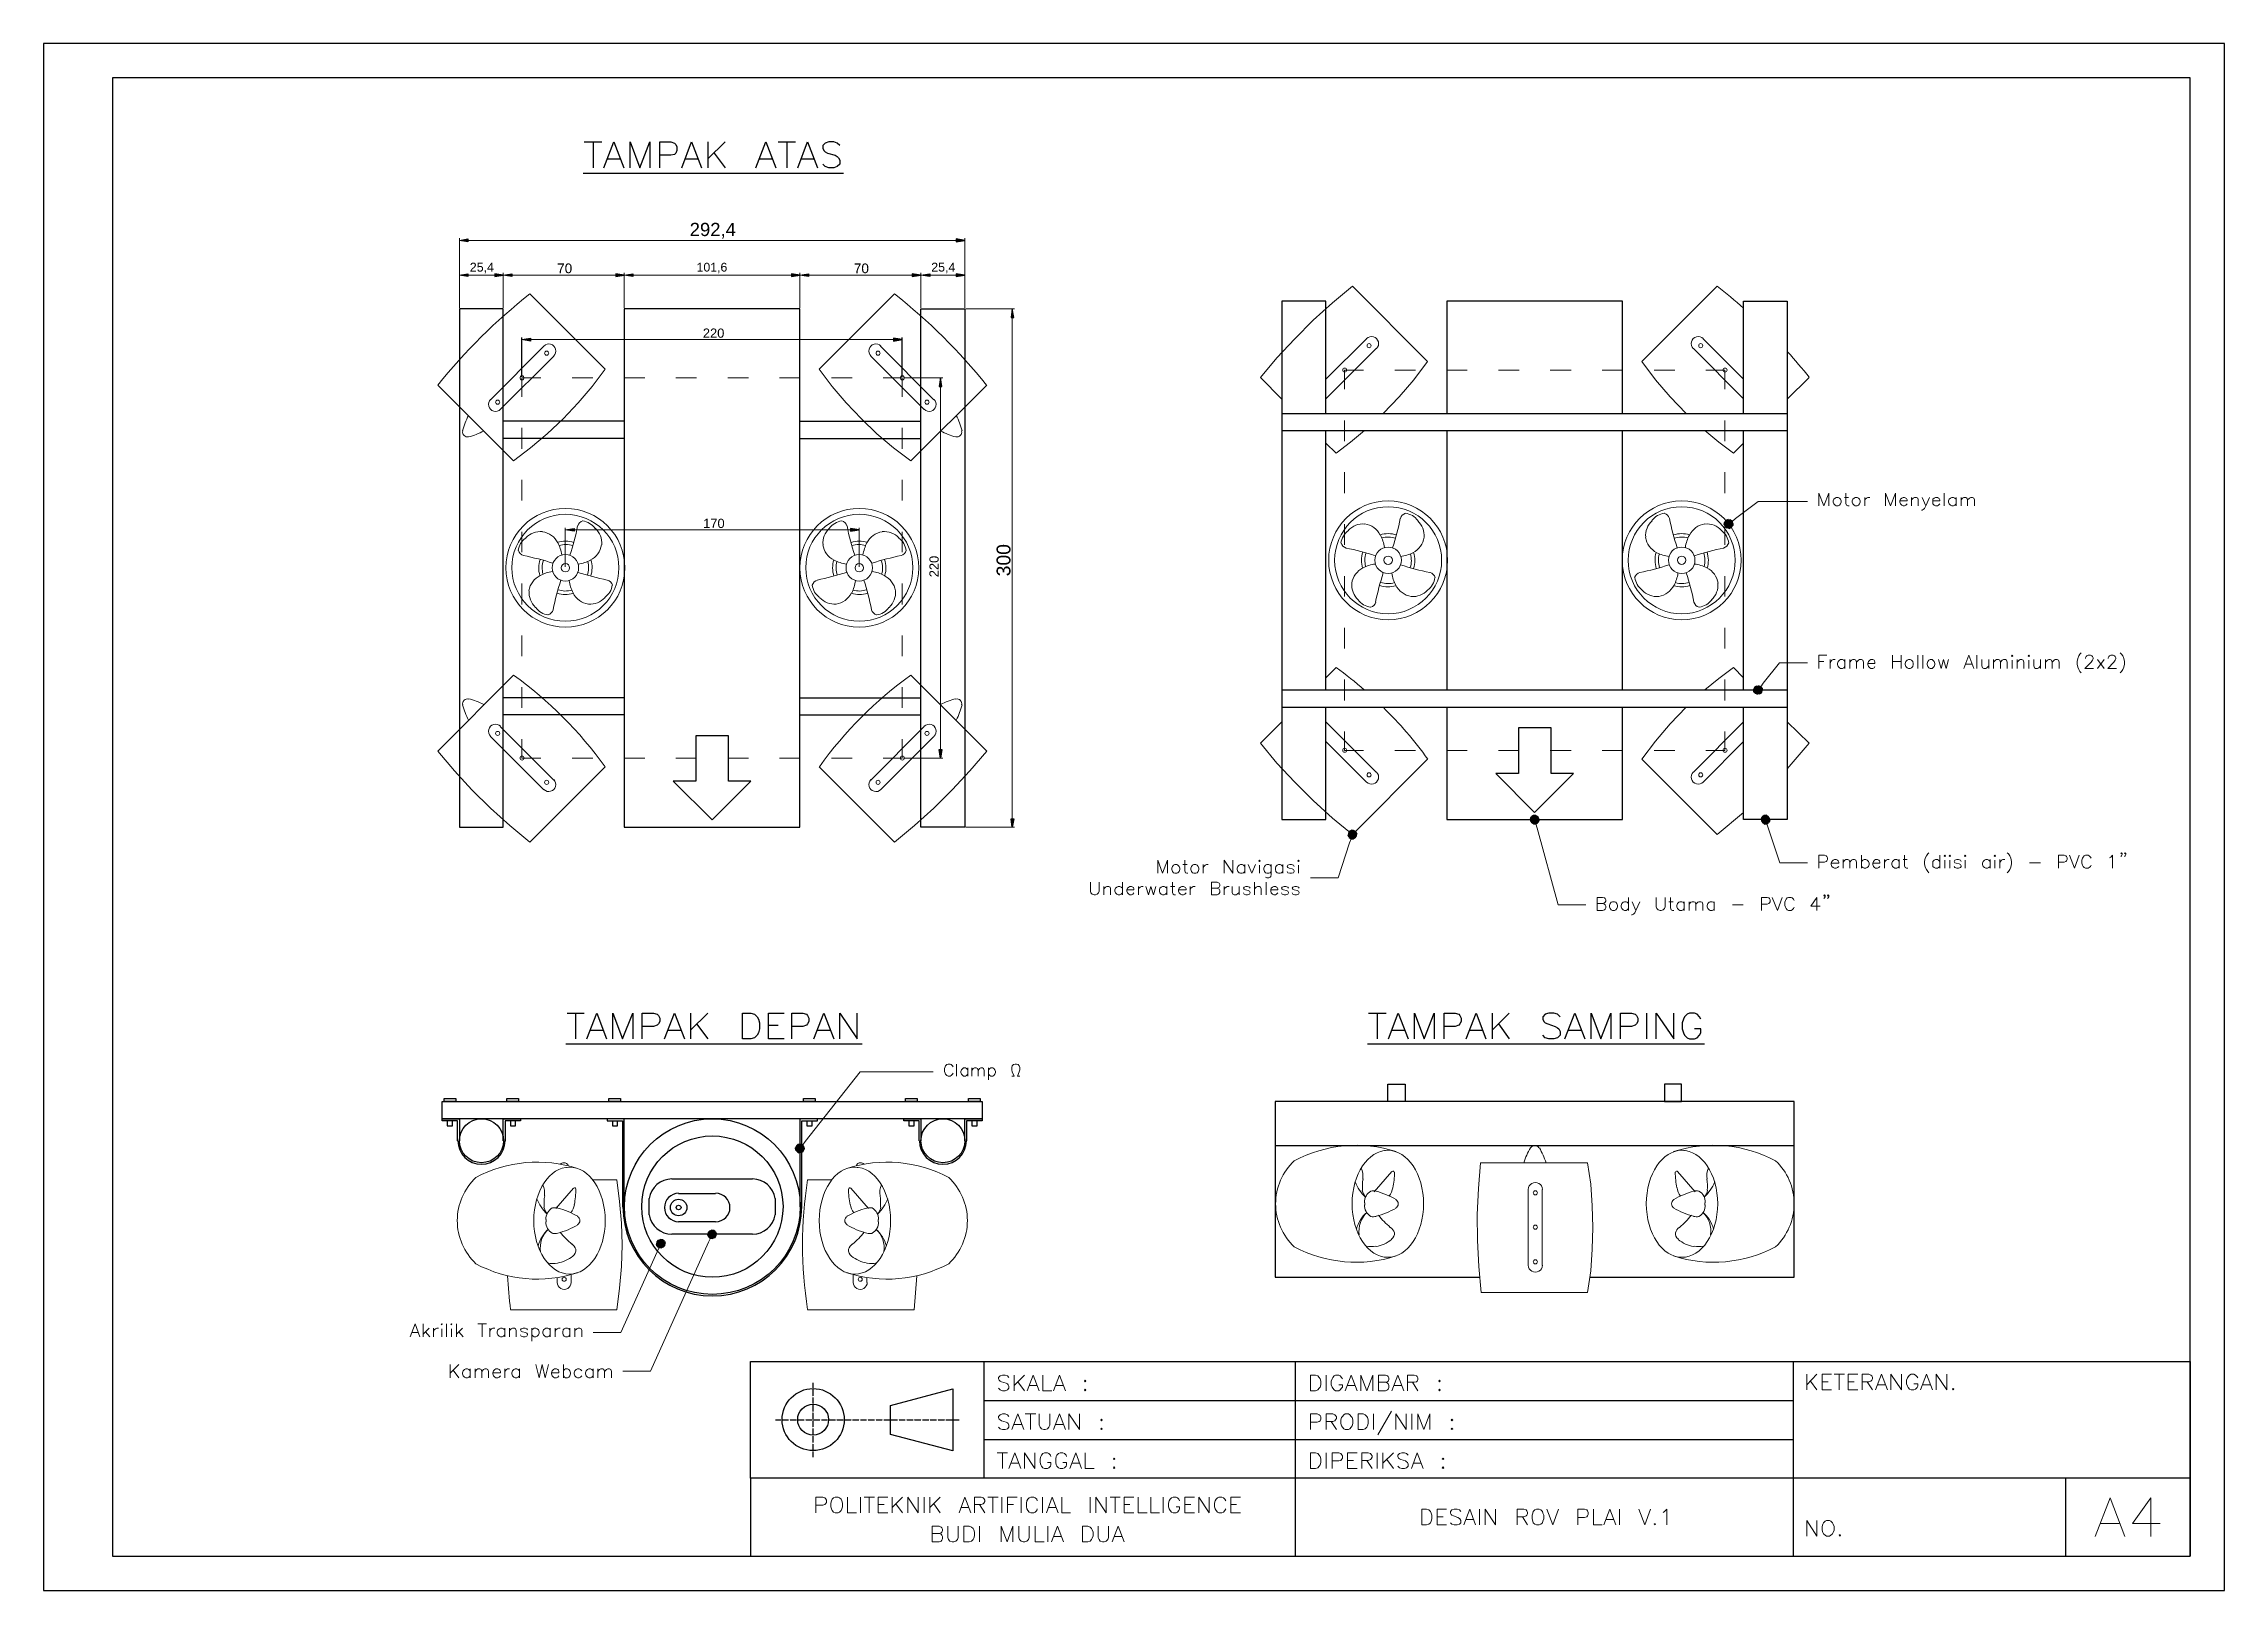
# Model space of a CAD drawing. Header units: millimetres. Extents: x 0 to 296, y 0 to 210.
import ezdxf

# ---------------------------------------------------------------- set-up
doc = ezdxf.new("R2010")
doc.units = ezdxf.units.MM
doc.styles.add('Arial$001H0', font='arial.ttf')

msp = doc.modelspace()

# ---------------------------------------------------------------- texts
at = {"color": 215, "true_color": 0xa953a0, "style": 'Arial$001H0'}
for s, height, p in [('292,4', 1.792, (87.67, 183.81)), ('25,4', 1.206, (57.83, 178.99)), ('70', 1.318, (69.68, 178.77)), ('101,6', 1.194, (88.6, 178.99)), ('70', 1.318, (109.94, 178.77)), ('25,4', 1.206, (120.44, 178.99)), ('220', 1.253, (89.45, 170.01)), ('170', 1.253, (89.49, 144.19))]:
    msp.add_text(s, height=height, dxfattribs=at).set_placement(p)
for s, height, p in [('220', 1.253, (121.45, 137.5)), ('300', 1.879, (131.19, 137.63))]:
    msp.add_text(s, height=height, rotation=90, dxfattribs=at).set_placement(p)

# ---------------------------------------------------------------- hatches: boundary and pattern name
at = {"true_color": 0xa953a0}
for points in [[(57.57, 183.43), (57.57, 183.05), (56.43, 183.22)], [(123.82, 183.43), (123.82, 183.05), (125.01, 183.22)], [(57.57, 178.69), (57.57, 178.31), (56.43, 178.52)], [(61.21, 178.69), (61.21, 178.31), (62.36, 178.52)], [(63.54, 178.69), (63.54, 178.31), (62.36, 178.52)], [(77.64, 178.69), (77.64, 178.31), (78.78, 178.52)], [(79.97, 178.69), (79.97, 178.31), (78.78, 178.52)], [(101.47, 178.69), (101.47, 178.31), (102.62, 178.52)], [(103.8, 178.69), (103.8, 178.31), (102.62, 178.52)], [(117.86, 178.69), (117.86, 178.31), (119.04, 178.52)], [(120.23, 178.69), (120.23, 178.31), (119.04, 178.52)], [(123.82, 178.69), (123.82, 178.31), (125.01, 178.52)], [(131.28, 172.76), (131.66, 172.76), (131.44, 173.95)], [(66.08, 169.97), (66.08, 169.54), (64.9, 169.76)], [(115.32, 169.97), (115.32, 169.54), (116.5, 169.76)], [(121.5, 163.41), (121.88, 163.41), (121.71, 164.55)], [(71.97, 144.14), (71.97, 143.76), (70.78, 143.93)], [(109.47, 144.14), (109.47, 143.76), (110.66, 143.93)], [(121.5, 114.13), (121.88, 114.13), (121.71, 112.95)], [(131.28, 104.73), (131.66, 104.73), (131.44, 103.59)]]:
    msp.add_hatch(color=215, dxfattribs=at).paths.add_polyline_path(points)
at = {"true_color": 0x000007}
h = msp.add_hatch(color=7, dxfattribs=at)
h.paths.add_polyline_path([(228.26, 145.2), (228.09, 144.95), (228.64, 144.74)])
h.paths.add_polyline_path([(228.09, 144.95), (228.64, 144.74), (228.05, 144.65)])
h.paths.add_polyline_path([(228.64, 144.74), (228.05, 144.65), (228.18, 144.4)])
h = msp.add_hatch(color=7, dxfattribs=at)
h.paths.add_polyline_path([(229.11, 145.08), (228.85, 145.29), (228.64, 144.74)])
h.paths.add_polyline_path([(228.85, 145.29), (228.64, 144.74), (228.56, 145.33)])
h.paths.add_polyline_path([(228.64, 144.74), (228.56, 145.33), (228.26, 145.2)])
h = msp.add_hatch(color=7, dxfattribs=at)
h.paths.add_polyline_path([(228.98, 144.27), (229.19, 144.53), (228.64, 144.74)])
h.paths.add_polyline_path([(229.19, 144.53), (228.64, 144.74), (229.23, 144.82)])
h.paths.add_polyline_path([(228.64, 144.74), (229.23, 144.82), (229.11, 145.08)])
h = msp.add_hatch(color=7, dxfattribs=at)
h.paths.add_polyline_path([(228.18, 144.4), (228.39, 144.19), (228.64, 144.74)])
h.paths.add_polyline_path([(228.39, 144.19), (228.64, 144.74), (228.73, 144.14)])
h.paths.add_polyline_path([(228.64, 144.74), (228.73, 144.14), (228.98, 144.27)])
h = msp.add_hatch(color=7, dxfattribs=at)
h.paths.add_polyline_path([(232.16, 122.55), (232.07, 122.3), (232.62, 122.22)])
h.paths.add_polyline_path([(232.07, 122.3), (232.62, 122.22), (232.07, 121.96)])
h.paths.add_polyline_path([(232.62, 122.22), (232.07, 121.96), (232.28, 121.75)])
h = msp.add_hatch(color=7, dxfattribs=at)
h.paths.add_polyline_path([(233, 122.64), (232.71, 122.77), (232.62, 122.22)])
h.paths.add_polyline_path([(232.71, 122.77), (232.62, 122.22), (232.41, 122.72)])
h.paths.add_polyline_path([(232.62, 122.22), (232.41, 122.72), (232.16, 122.55)])
h = msp.add_hatch(color=7, dxfattribs=at)
h.paths.add_polyline_path([(232.28, 121.75), (232.54, 121.62), (232.62, 122.22)])
h.paths.add_polyline_path([(232.54, 121.62), (232.62, 122.22), (232.83, 121.67)])
h.paths.add_polyline_path([(232.62, 122.22), (232.83, 121.67), (233.09, 121.84)])
h = msp.add_hatch(color=7, dxfattribs=at)
h.paths.add_polyline_path([(233.09, 121.84), (233.21, 122.13), (232.62, 122.22)])
h.paths.add_polyline_path([(233.21, 122.13), (232.62, 122.22), (233.17, 122.43)])
h.paths.add_polyline_path([(232.62, 122.22), (233.17, 122.43), (233, 122.64)])
h = msp.add_hatch(color=7, dxfattribs=at)
h.paths.add_polyline_path([(202.18, 105.16), (201.93, 105.03), (202.31, 104.61)])
h.paths.add_polyline_path([(201.93, 105.03), (202.31, 104.61), (201.76, 104.77)])
h.paths.add_polyline_path([(202.31, 104.61), (201.76, 104.77), (201.76, 104.44)])
h = msp.add_hatch(color=7, dxfattribs=at)
h.paths.add_polyline_path([(201.76, 104.44), (201.93, 104.18), (202.31, 104.61)])
h.paths.add_polyline_path([(201.93, 104.18), (202.31, 104.61), (202.18, 104.06)])
h.paths.add_polyline_path([(202.31, 104.61), (202.18, 104.06), (202.48, 104.06)])
h = msp.add_hatch(color=7, dxfattribs=at)
h.paths.add_polyline_path([(202.9, 104.77), (202.73, 105.03), (202.31, 104.61)])
h.paths.add_polyline_path([(202.73, 105.03), (202.31, 104.61), (202.48, 105.16)])
h.paths.add_polyline_path([(202.31, 104.61), (202.48, 105.16), (202.18, 105.16)])
h = msp.add_hatch(color=7, dxfattribs=at)
h.paths.add_polyline_path([(202.48, 104.06), (202.73, 104.18), (202.31, 104.61)])
h.paths.add_polyline_path([(202.73, 104.18), (202.31, 104.61), (202.9, 104.48)])
h.paths.add_polyline_path([(202.31, 104.61), (202.9, 104.48), (202.9, 104.77)])
h = msp.add_hatch(color=7, dxfattribs=at)
h.paths.add_polyline_path([(233.47, 105.16), (233.21, 104.99), (233.64, 104.61)])
h.paths.add_polyline_path([(233.21, 104.99), (233.64, 104.61), (233.09, 104.73)])
h.paths.add_polyline_path([(233.64, 104.61), (233.09, 104.73), (233.09, 104.44)])
h = msp.add_hatch(color=7, dxfattribs=at)
h.paths.add_polyline_path([(233.09, 104.44), (233.26, 104.18), (233.64, 104.61)])
h.paths.add_polyline_path([(233.26, 104.18), (233.64, 104.61), (233.51, 104.01)])
h.paths.add_polyline_path([(233.64, 104.61), (233.51, 104.01), (233.81, 104.06)])
h = msp.add_hatch(color=7, dxfattribs=at)
h.paths.add_polyline_path([(234.19, 104.77), (234.02, 105.03), (233.64, 104.61)])
h.paths.add_polyline_path([(234.02, 105.03), (233.64, 104.61), (233.76, 105.2)])
h.paths.add_polyline_path([(233.64, 104.61), (233.76, 105.2), (233.47, 105.16)])
h = msp.add_hatch(color=7, dxfattribs=at)
h.paths.add_polyline_path([(233.81, 104.06), (234.06, 104.22), (233.64, 104.61)])
h.paths.add_polyline_path([(234.06, 104.22), (233.64, 104.61), (234.23, 104.48)])
h.paths.add_polyline_path([(233.64, 104.61), (234.23, 104.48), (234.19, 104.77)])
h = msp.add_hatch(color=7, dxfattribs=at)
h.paths.add_polyline_path([(177.04, 102.79), (177, 102.49), (177.59, 102.57)])
h.paths.add_polyline_path([(177, 102.49), (177.59, 102.57), (177.16, 102.19)])
h.paths.add_polyline_path([(177.59, 102.57), (177.16, 102.19), (177.42, 102.02)])
h = msp.add_hatch(color=7, dxfattribs=at)
h.paths.add_polyline_path([(177.76, 103.12), (177.46, 103.17), (177.59, 102.57)])
h.paths.add_polyline_path([(177.46, 103.17), (177.59, 102.57), (177.21, 103.04)])
h.paths.add_polyline_path([(177.59, 102.57), (177.21, 103.04), (177.04, 102.79)])
h = msp.add_hatch(color=7, dxfattribs=at)
h.paths.add_polyline_path([(177.42, 102.02), (177.72, 102.02), (177.59, 102.57)])
h.paths.add_polyline_path([(177.72, 102.02), (177.59, 102.57), (177.97, 102.15)])
h.paths.add_polyline_path([(177.59, 102.57), (177.97, 102.15), (178.14, 102.4)])
h = msp.add_hatch(color=7, dxfattribs=at)
h.paths.add_polyline_path([(178.14, 102.4), (178.18, 102.7), (177.59, 102.57)])
h.paths.add_polyline_path([(178.18, 102.7), (177.59, 102.57), (178.01, 103)])
h.paths.add_polyline_path([(177.59, 102.57), (178.01, 103), (177.76, 103.12)])
h = msp.add_hatch(color=7, dxfattribs=at)
h.paths.add_polyline_path([(102.15, 60.32), (102.02, 60.07), (102.62, 59.99)])
h.paths.add_polyline_path([(102.02, 60.07), (102.62, 59.99), (102.07, 59.77)])
h.paths.add_polyline_path([(102.62, 59.99), (102.07, 59.77), (102.28, 59.52)])
h = msp.add_hatch(color=7, dxfattribs=at)
h.paths.add_polyline_path([(103, 60.45), (102.7, 60.58), (102.62, 59.99)])
h.paths.add_polyline_path([(102.7, 60.58), (102.62, 59.99), (102.4, 60.54)])
h.paths.add_polyline_path([(102.62, 59.99), (102.4, 60.54), (102.15, 60.32)])
h = msp.add_hatch(color=7, dxfattribs=at)
h.paths.add_polyline_path([(102.28, 59.52), (102.53, 59.39), (102.62, 59.99)])
h.paths.add_polyline_path([(102.53, 59.39), (102.62, 59.99), (102.83, 59.44)])
h.paths.add_polyline_path([(102.62, 59.99), (102.83, 59.44), (103.08, 59.61)])
h = msp.add_hatch(color=7, dxfattribs=at)
h.paths.add_polyline_path([(103.08, 59.61), (103.21, 59.9), (102.62, 59.99)])
h.paths.add_polyline_path([(103.21, 59.9), (102.62, 59.99), (103.17, 60.2)])
h.paths.add_polyline_path([(102.62, 59.99), (103.17, 60.2), (103, 60.45)])
h = msp.add_hatch(color=7, dxfattribs=at)
h.paths.add_polyline_path([(83.99, 47.58), (83.69, 47.62), (83.74, 47.03)])
h.paths.add_polyline_path([(83.69, 47.62), (83.74, 47.03), (83.4, 47.54)])
h.paths.add_polyline_path([(83.74, 47.03), (83.4, 47.54), (83.23, 47.29)])
h = msp.add_hatch(color=7, dxfattribs=at)
h.paths.add_polyline_path([(84.29, 46.82), (84.33, 47.12), (83.74, 47.03)])
h.paths.add_polyline_path([(84.33, 47.12), (83.74, 47.03), (84.24, 47.41)])
h.paths.add_polyline_path([(83.74, 47.03), (84.24, 47.41), (83.99, 47.58)])
h = msp.add_hatch(color=7, dxfattribs=at)
h.paths.add_polyline_path([(90.17, 48.56), (90.13, 48.26), (90.72, 48.34)])
h.paths.add_polyline_path([(90.13, 48.26), (90.72, 48.34), (90.25, 47.96)])
h.paths.add_polyline_path([(90.72, 48.34), (90.25, 47.96), (90.47, 47.79)])
h = msp.add_hatch(color=7, dxfattribs=at)
h.paths.add_polyline_path([(90.93, 48.85), (90.64, 48.89), (90.72, 48.34)])
h.paths.add_polyline_path([(90.64, 48.89), (90.72, 48.34), (90.38, 48.81)])
h.paths.add_polyline_path([(90.72, 48.34), (90.38, 48.81), (90.17, 48.56)])
h = msp.add_hatch(color=7, dxfattribs=at)
h.paths.add_polyline_path([(90.47, 47.79), (90.76, 47.75), (90.72, 48.34)])
h.paths.add_polyline_path([(90.76, 47.75), (90.72, 48.34), (91.06, 47.84)])
h.paths.add_polyline_path([(90.72, 48.34), (91.06, 47.84), (91.23, 48.09)])
h = msp.add_hatch(color=7, dxfattribs=at)
h.paths.add_polyline_path([(91.23, 48.09), (91.31, 48.39), (90.72, 48.34)])
h.paths.add_polyline_path([(91.31, 48.39), (90.72, 48.34), (91.19, 48.68)])
h.paths.add_polyline_path([(90.72, 48.34), (91.19, 48.68), (90.93, 48.85)])
h = msp.add_hatch(color=7, dxfattribs=at)
h.paths.add_polyline_path([(83.23, 47.29), (83.18, 46.99), (83.74, 47.03)])
h.paths.add_polyline_path([(83.18, 46.99), (83.74, 47.03), (83.27, 46.69)])
h.paths.add_polyline_path([(83.74, 47.03), (83.27, 46.69), (83.52, 46.52)])
h = msp.add_hatch(color=7, dxfattribs=at)
h.paths.add_polyline_path([(83.52, 46.52), (83.82, 46.48), (83.74, 47.03)])
h.paths.add_polyline_path([(83.82, 46.48), (83.74, 47.03), (84.07, 46.57)])
h.paths.add_polyline_path([(83.74, 47.03), (84.07, 46.57), (84.29, 46.82)])

# ---------------------------------------------------------------- linework, layer by layer
at = {"color": 7, "linetype": 'Continuous', "lineweight": 30, "true_color": 0x000007}
for p, q in [((73.36, 196.6), (75.73, 196.6)), ((74.55, 196.6), (74.55, 193.08)), ((90.13, 196.6), (90.13, 193.08)), ((92.46, 196.6), (90.13, 194.27)), ((99.65, 196.6), (102.02, 196.6)), ((100.84, 196.6), (100.84, 193.08)), ((73.19, 192.36), (108.54, 192.36)), ((76.54, 194.27), (78.23, 194.27)), ((87.12, 194.27), (88.77, 194.27)), ((90.97, 195.07), (92.46, 193.08)), ((97.15, 194.27), (98.85, 194.27)), ((102.87, 194.27), (104.52, 194.27)), ((78.78, 158.71), (62.36, 158.71)), ((102.62, 158.71), (119.04, 158.71)), ((168.02, 159.72), (236.6, 159.72)), ((168.02, 157.4), (236.6, 157.4)), ((173.99, 122.22), (173.99, 157.4)), ((190.42, 157.4), (190.42, 122.22)), ((214.25, 122.22), (214.25, 157.4)), ((230.67, 122.22), (230.67, 157.4)), ((78.78, 156.34), (62.36, 156.34)), ((102.62, 156.34), (119.04, 156.34)), ((168.02, 122.22), (236.6, 122.22)), ((78.78, 121.16), (62.36, 121.16)), ((78.78, 118.83), (62.36, 118.83)), ((102.62, 121.16), (119.04, 121.16)), ((102.62, 118.83), (119.04, 118.83)), ((168.02, 119.85), (236.6, 119.85)), ((71.04, 78.36), (73.36, 78.36)), ((72.18, 78.36), (72.18, 74.85)), ((87.76, 78.36), (87.76, 74.85)), ((90.13, 78.36), (87.76, 76.03)), ((179.79, 78.36), (182.16, 78.36)), ((180.97, 78.36), (180.97, 74.85)), ((196.55, 78.36), (196.55, 74.85)), ((198.88, 78.36), (196.55, 76.03)), ((217.51, 78.36), (217.51, 74.85)), ((70.87, 74.17), (111.08, 74.17)), ((74.21, 76.03), (75.9, 76.03)), ((84.75, 76.03), (86.44, 76.03)), ((88.6, 76.88), (90.13, 74.85)), ((98.34, 76.71), (99.65, 76.71)), ((105.03, 76.03), (106.72, 76.03)), ((179.62, 74.17), (225.38, 74.17)), ((182.96, 76.03), (184.66, 76.03)), ((193.55, 76.03), (195.2, 76.03)), ((197.4, 76.88), (198.88, 74.85)), ((206.93, 76.03), (208.62, 76.03)), ((85.26, 55.84), (96.18, 55.84)), ((86.15, 53.85), (91.19, 53.85)), ((82.17, 50.97), (82.17, 53.17)), ((99.27, 53.17), (99.27, 50.97)), ((96.18, 48.34), (85.26, 48.34)), ((91.19, 50.04), (86.15, 50.04)), ((127.59, 31.07), (127.59, 15.24)), ((169.84, 31.07), (169.84, 4.66)), ((237.41, 31.07), (237.41, 4.66)), ((104.39, 28.19), (104.39, 27.47)), ((104.39, 27.35), (104.39, 27.35)), ((104.39, 27.26), (104.39, 26.42)), ((104.39, 26.33), (104.39, 26.33)), ((104.39, 26.2), (104.39, 25.36)), ((104.39, 25.27), (104.39, 25.27)), ((104.39, 25.15), (104.39, 24.3)), ((104.39, 24.21), (104.39, 24.21)), ((104.39, 24.09), (104.39, 23.24)), ((127.59, 25.78), (237.41, 25.78)), ((99.31, 23.16), (100.03, 23.16)), ((100.16, 23.16), (100.16, 23.16)), ((100.25, 23.16), (101.09, 23.16)), ((101.22, 23.16), (101.22, 23.16)), ((101.3, 23.16), (102.15, 23.16)), ((102.28, 23.16), (102.28, 23.16)), ((102.36, 23.16), (103.21, 23.16)), ((103.34, 23.16), (103.34, 23.16)), ((103.42, 23.16), (104.27, 23.16)), ((104.39, 23.03), (104.39, 22.18)), ((104.39, 22.1), (104.39, 22.1)), ((104.39, 21.97), (104.39, 21.12)), ((104.39, 21.04), (104.39, 21.04)), ((104.39, 20.91), (104.39, 20.07)), ((104.48, 23.16), (105.33, 23.16)), ((105.45, 23.16), (105.45, 23.16)), ((105.54, 23.16), (106.38, 23.16)), ((106.47, 23.16), (106.47, 23.16)), ((106.6, 23.16), (107.44, 23.16)), ((107.53, 23.16), (107.53, 23.16)), ((107.65, 23.16), (108.5, 23.16)), ((108.58, 23.16), (108.58, 23.16)), ((108.71, 23.16), (109.56, 23.16)), ((109.64, 23.16), (109.64, 23.16)), ((109.77, 23.16), (110.62, 23.16)), ((110.7, 23.16), (110.7, 23.16)), ((110.83, 23.16), (111.68, 23.16)), ((111.76, 23.16), (111.76, 23.16)), ((111.89, 23.16), (112.73, 23.16)), ((112.82, 23.16), (112.82, 23.16)), ((112.95, 23.16), (113.79, 23.16)), ((113.88, 23.16), (113.88, 23.16)), ((114, 23.16), (114.81, 23.16)), ((114.93, 23.16), (114.93, 23.16)), ((115.02, 23.16), (115.87, 23.16)), ((115.99, 23.16), (115.99, 23.16)), ((116.08, 23.16), (116.92, 23.16)), ((117.05, 23.16), (117.05, 23.16)), ((117.14, 23.16), (117.98, 23.16)), ((118.11, 23.16), (118.11, 23.16)), ((118.19, 23.16), (119.04, 23.16)), ((119.17, 23.16), (119.17, 23.16)), ((119.25, 23.16), (120.1, 23.16)), ((120.23, 23.16), (120.23, 23.16)), ((120.31, 23.16), (121.16, 23.16)), ((121.28, 23.16), (121.28, 23.16)), ((121.37, 23.16), (122.22, 23.16)), ((122.3, 23.16), (122.3, 23.16)), ((122.43, 23.16), (123.27, 23.16)), ((123.36, 23.16), (123.36, 23.16)), ((123.49, 23.16), (124.21, 23.16)), ((104.39, 19.98), (104.39, 19.98)), ((104.39, 19.85), (104.39, 19.05)), ((104.39, 18.92), (104.39, 18.92)), ((104.39, 18.84), (104.39, 18.08)), ((127.59, 20.49), (237.41, 20.49)), ((274.36, 15.24), (274.36, 4.66))]:
    msp.add_line(p, q, dxfattribs=at)
at = {"color": 215, "linetype": 'Continuous', "lineweight": 5, "true_color": 0xa953a0}
for p, q in [((123.82, 183.22), (57.57, 183.22)), ((61.21, 178.52), (57.57, 178.52)), ((77.64, 178.52), (63.54, 178.52)), ((101.47, 178.52), (79.97, 178.52)), ((117.86, 178.52), (103.8, 178.52)), ((123.82, 178.52), (120.23, 178.52)), ((125.14, 173.95), (131.74, 173.95)), ((131.44, 172.76), (131.44, 104.73)), ((115.32, 169.76), (66.08, 169.76)), ((116.67, 164.55), (122, 164.55)), ((121.71, 163.41), (121.71, 114.13)), ((70.78, 138.9), (70.78, 144.23)), ((109.47, 143.93), (71.97, 143.93)), ((110.66, 138.9), (110.66, 144.23)), ((116.67, 112.95), (122, 112.95)), ((125.14, 103.59), (131.74, 103.59))]:
    msp.add_line(p, q, dxfattribs=at)
at = {"color": 86, "linetype": 'Continuous', "lineweight": 20, "true_color": 0x000056}
for p, q in [((67.86, 168.87), (60.62, 161.59)), ((113.54, 168.87), (120.78, 161.59)), ((179.49, 169.88), (173.99, 164.38)), ((225.17, 169.88), (230.67, 164.38)), ((61.93, 160.27), (69.21, 167.51)), ((119.46, 160.27), (112.23, 167.51)), ((173.99, 161.71), (180.81, 168.53)), ((230.67, 161.71), (223.86, 168.53)), ((239.56, 164.63), (236.6, 161.67)), ((173.99, 123.87), (175.39, 125.26)), ((67.86, 108.67), (60.62, 115.91)), ((61.93, 117.26), (69.21, 109.98)), ((119.46, 117.26), (112.23, 109.98)), ((113.54, 108.67), (120.78, 115.91)), ((173.99, 117.86), (180.81, 111.04)), ((230.67, 117.86), (223.86, 111.04)), ((179.49, 109.69), (173.99, 115.19)), ((225.17, 109.69), (230.67, 115.19)), ((180.55, 54.1), (182.96, 56.85)), ((224.11, 54.1), (221.7, 56.85)), ((69.51, 51.82), (71.92, 54.57)), ((106.93, 55.71), (103.63, 55.71)), ((111.93, 51.82), (109.52, 54.57)), ((201.42, 44.11), (201.42, 54.4)), ((203.33, 54.4), (203.33, 44.11)), ((69.68, 41.78), (69.68, 42.42)), ((71.59, 42.8), (71.59, 41.78)), ((109.85, 42.8), (109.85, 41.78)), ((111.72, 41.78), (111.72, 42.42))]:
    msp.add_line(p, q, dxfattribs=at)
at = {"color": 215, "linetype": 'Continuous', "lineweight": -2, "true_color": 0xa953a0}
for p, q in [((64.9, 164.72), (64.9, 170.05)), ((116.5, 164.72), (116.5, 170.05))]:
    msp.add_line(p, q, dxfattribs=at)
at = {"color": 1, "linetype": 'Continuous', "lineweight": 9, "true_color": 0x000001}
for p, q in [((74.51, 164.55), (71.71, 164.55)), ((81.58, 164.55), (78.74, 164.55)), ((88.6, 164.55), (85.77, 164.55)), ((95.63, 164.55), (92.84, 164.55)), ((102.66, 164.55), (99.86, 164.55)), ((109.73, 164.55), (106.89, 164.55)), ((186.14, 165.61), (183.35, 165.61)), ((193.17, 165.61), (190.37, 165.61)), ((200.24, 165.61), (197.4, 165.61)), ((207.26, 165.61), (204.43, 165.61)), ((214.29, 165.61), (211.5, 165.61)), ((221.32, 165.61), (218.52, 165.61)), ((64.9, 157.78), (64.9, 154.94)), ((116.5, 154.94), (116.5, 157.78)), ((176.53, 158.79), (176.53, 155.96)), ((228.13, 155.96), (228.13, 158.79)), ((176.53, 151.76), (176.53, 148.93)), ((228.13, 148.93), (228.13, 151.76)), ((64.9, 150.71), (64.9, 147.91)), ((116.5, 147.91), (116.5, 150.71)), ((64.9, 143.68), (64.9, 140.89)), ((116.5, 140.89), (116.5, 143.68)), ((176.53, 144.7), (176.53, 141.9)), ((228.13, 141.9), (228.13, 144.7)), ((64.9, 136.65), (64.9, 133.82)), ((116.5, 133.82), (116.5, 136.65)), ((176.53, 137.67), (176.53, 134.87)), ((228.13, 134.87), (228.13, 137.67)), ((176.53, 130.64), (176.53, 127.85)), ((228.13, 127.85), (228.13, 130.64)), ((64.9, 129.62), (64.9, 126.79)), ((116.5, 126.79), (116.5, 129.62)), ((64.9, 122.6), (64.9, 119.76)), ((116.5, 119.76), (116.5, 122.6)), ((176.53, 123.61), (176.53, 120.78)), ((228.13, 120.78), (228.13, 123.61)), ((71.71, 112.95), (74.51, 112.95)), ((78.74, 112.95), (81.58, 112.95)), ((85.77, 112.95), (88.6, 112.95)), ((92.84, 112.95), (95.63, 112.95)), ((99.86, 112.95), (102.66, 112.95)), ((106.89, 112.95), (109.73, 112.95)), ((183.35, 114), (186.14, 114)), ((190.37, 114), (193.17, 114)), ((197.4, 114), (200.24, 114)), ((204.43, 114), (207.26, 114)), ((211.5, 114), (214.29, 114)), ((218.52, 114), (221.32, 114))]:
    msp.add_line(p, q, dxfattribs=at)
at = {"color": 7, "linetype": 'Continuous', "lineweight": 18, "true_color": 0x000007}
for p, q in [((244.35, 148.34), (244.9, 148.34)), ((247.1, 148.34), (247.1, 147.19)), ((253.45, 148.34), (253.45, 147.19)), ((257.89, 148.93), (257.89, 147.19)), ((259.5, 148.34), (259.5, 147.19)), ((260.18, 148.34), (260.18, 147.19)), ((240.88, 126.07), (241.55, 126.07)), ((242.4, 126.32), (242.4, 125.14)), ((244.43, 126.32), (244.43, 125.14)), ((245.07, 126.32), (245.07, 125.14)), ((250.87, 126.92), (250.87, 125.14)), ((250.87, 126.07), (252.05, 126.07)), ((252.05, 126.92), (252.05, 125.14)), ((254.3, 126.92), (254.3, 125.14)), ((254.97, 126.92), (254.97, 125.14)), ((260.82, 125.73), (261.66, 125.73)), ((262.34, 126.92), (262.34, 125.14)), ((263.95, 126.32), (263.95, 125.14)), ((264.58, 126.32), (264.58, 125.14)), ((267.12, 126.24), (267.12, 125.14)), ((267.8, 126.32), (267.8, 125.14)), ((269.37, 126.24), (269.37, 125.14)), ((270.98, 126.32), (270.98, 125.14)), ((271.65, 126.32), (271.65, 125.14)), ((278.68, 126.32), (279.61, 125.14)), ((279.61, 126.32), (278.68, 125.14)), ((154.6, 98.51), (155.19, 98.51)), ((157.35, 98.51), (157.35, 97.32)), ((162.98, 98.51), (162.98, 97.32)), ((164.97, 98.42), (164.97, 97.32)), ((168.15, 98.51), (168.15, 97.32)), ((170.26, 98.42), (170.26, 97.32)), ((244.18, 99.19), (244.18, 98)), ((246.68, 99.78), (246.68, 98)), ((249.77, 99.19), (249.77, 98)), ((251.8, 99.19), (251.8, 98)), ((252.31, 99.19), (252.86, 99.19)), ((257.3, 99.78), (257.3, 98)), ((257.98, 99.1), (257.98, 98)), ((258.66, 99.1), (258.66, 98)), ((260.73, 99.1), (260.73, 98)), ((264.12, 99.19), (264.12, 98)), ((264.75, 99.1), (264.75, 98)), ((265.43, 99.19), (265.43, 98)), ((269.45, 98.76), (270.98, 98.76)), ((143.85, 95.55), (143.85, 94.4)), ((146.39, 96.14), (146.39, 94.4)), ((148.55, 95.55), (148.55, 94.4)), ((152.4, 95.55), (152.4, 94.4)), ((152.91, 95.55), (153.5, 95.55)), ((155.57, 95.55), (155.57, 94.4)), ((160.19, 95.55), (160.19, 94.4)), ((162.22, 95.55), (162.22, 94.4)), ((164.3, 96.14), (164.3, 94.4)), ((165.9, 96.14), (165.9, 94.4)), ((215.05, 94.06), (215.05, 92.29)), ((220.51, 93.47), (221.11, 93.47)), ((222.63, 93.47), (222.63, 92.29)), ((223.27, 93.47), (223.27, 92.29)), ((226.69, 93.47), (226.69, 92.29)), ((229.15, 93.05), (230.63, 93.05)), ((123.87, 69.81), (123.87, 71.42)), ((125.39, 70.91), (125.39, 69.81)), ((125.94, 69.81), (125.94, 70.91)), ((128.23, 70.91), (128.23, 69.3)), ((51.48, 36.19), (51.48, 34.42)), ((52.32, 35.6), (51.48, 34.76)), ((52.92, 35.6), (52.92, 34.42)), ((54.02, 35.52), (54.02, 34.42)), ((54.69, 36.19), (54.69, 34.42)), ((55.33, 35.52), (55.33, 34.42)), ((56.01, 36.19), (56.01, 34.42)), ((56.85, 35.6), (56.01, 34.76)), ((58.93, 36.19), (60.11, 36.19)), ((59.52, 36.19), (59.52, 34.42)), ((60.54, 35.6), (60.54, 34.42)), ((62.57, 35.6), (62.57, 34.42)), ((63.2, 35.6), (63.2, 34.42)), ((66.25, 35.6), (66.25, 33.82)), ((68.75, 35.6), (68.75, 34.42)), ((69.43, 35.6), (69.43, 34.42)), ((71.42, 35.6), (71.42, 34.42)), ((72.09, 35.6), (72.09, 34.42)), ((50, 35.01), (50.8, 35.01)), ((51.82, 35.09), (52.41, 34.42)), ((56.35, 35.09), (56.94, 34.42)), ((55.16, 30.65), (55.16, 28.87)), ((56.35, 30.65), (55.16, 29.46)), ((55.58, 29.89), (56.35, 28.87)), ((57.87, 30.06), (57.87, 28.87)), ((58.55, 30.06), (58.55, 28.87)), ((62.57, 30.06), (62.57, 28.87)), ((64.56, 30.06), (64.56, 28.87)), ((70.53, 30.65), (70.53, 28.87)), ((74.55, 30.06), (74.55, 28.87)), ((75.18, 30.06), (75.18, 28.87)), ((131.7, 29.21), (131.7, 27.09)), ((133.1, 29.21), (131.7, 27.81)), ((132.21, 28.32), (133.1, 27.09)), ((133.82, 27.81), (134.79, 27.81)), ((137.33, 27.81), (138.3, 27.81)), ((174.03, 29.21), (174.03, 27.09)), ((176.91, 27.81), (177.93, 27.81)), ((183.26, 27.81), (184.28, 27.81)), ((185.76, 28.24), (186.48, 27.09)), ((239.23, 29.34), (239.23, 27.22)), ((240.62, 29.34), (239.23, 27.9)), ((239.73, 28.41), (240.62, 27.22)), ((241.34, 28.32), (242.15, 28.32)), ((242.95, 29.34), (244.35, 29.34)), ((243.63, 29.34), (243.63, 27.22)), ((244.86, 28.32), (245.66, 28.32)), ((247.44, 28.32), (248.16, 27.22)), ((248.88, 27.9), (249.85, 27.9)), ((255.02, 27.9), (255.99, 27.9)), ((133.18, 23.96), (134.62, 23.96)), ((133.9, 23.96), (133.9, 21.84)), ((180.47, 23.96), (180.47, 21.84)), ((182.88, 24.34), (181.06, 21.12)), ((185.67, 23.96), (185.67, 21.84)), ((131.7, 22.52), (132.67, 22.52)), ((137.33, 22.52), (138.3, 22.52)), ((174.71, 22.94), (175.43, 21.84)), ((129.37, 18.67), (130.77, 18.67)), ((130.09, 18.67), (130.09, 16.55)), ((174.03, 18.67), (174.03, 16.55)), ((180.93, 18.67), (180.93, 16.55)), ((181.74, 18.67), (181.74, 16.55)), ((183.18, 18.67), (181.74, 17.27)), ((182.24, 17.78), (183.18, 16.55)), ((131.28, 17.27), (132.29, 17.27)), ((139.53, 17.27), (140.55, 17.27)), ((176.91, 17.65), (177.72, 17.65)), ((179.54, 17.65), (180.26, 16.55)), ((185.89, 17.27), (186.9, 17.27)), ((110.83, 12.66), (110.83, 10.54)), ((111.34, 12.66), (112.73, 12.66)), ((112.01, 12.66), (112.01, 10.54)), ((115.15, 12.66), (115.15, 10.54)), ((116.54, 12.66), (115.15, 11.26)), ((119.46, 12.66), (119.46, 10.54)), ((120.27, 12.66), (120.27, 10.54)), ((121.67, 12.66), (120.27, 11.26)), ((128.1, 12.66), (129.54, 12.66)), ((128.82, 12.66), (128.82, 10.54)), ((130.01, 12.66), (130.01, 10.54)), ((132.63, 12.66), (132.63, 10.54)), ((135.55, 12.66), (135.55, 10.54)), ((141.99, 12.66), (141.99, 10.54)), ((144.7, 12.66), (146.09, 12.66)), ((145.41, 12.66), (145.41, 10.54)), ((151.93, 12.66), (151.93, 10.54)), ((113.24, 11.64), (114.05, 11.64)), ((115.65, 11.77), (116.54, 10.54)), ((120.78, 11.77), (121.67, 10.54)), ((124.5, 11.26), (125.52, 11.26)), ((127, 11.64), (127.72, 10.54)), ((130.81, 11.64), (131.61, 11.64)), ((136.36, 11.26), (137.37, 11.26)), ((146.6, 11.64), (147.4, 11.64)), ((154.86, 11.64), (155.66, 11.64)), ((161.08, 11.64), (161.88, 11.64)), ((189.1, 9.99), (189.91, 9.99)), ((193, 9.61), (194.01, 9.61)), ((194.82, 11.01), (194.82, 8.89)), ((200.66, 9.99), (201.34, 8.89)), ((212.01, 9.61), (213.02, 9.61)), ((213.83, 11.01), (213.83, 8.89)), ((279.15, 9.06), (281.64, 9.06)), ((127, 8.72), (127, 6.6)), ((136.27, 8.72), (136.27, 6.6)), ((137.08, 7.32), (138.05, 7.32)), ((145.29, 7.32), (146.3, 7.32))]:
    msp.add_line(p, q, dxfattribs=at)
at = {"color": 7, "linetype": 'Continuous', "lineweight": 20, "true_color": 0x000007}
for p, q in [((182.03, 59.65), (182.03, 59.73)), ((222.63, 59.65), (222.63, 59.73)), ((70.99, 57.36), (70.99, 57.45)), ((110.45, 57.36), (110.45, 57.45))]:
    msp.add_line(p, q, dxfattribs=at)
at = {"color": 7, "linetype": 'Continuous', "lineweight": 30, "true_color": 0x000007}
for points in [[(295.91, 0), (295.91, 209.93), (0, 209.93), (0, 0)], [(291.25, 4.66), (291.25, 205.27), (9.36, 205.27), (9.36, 4.66)], [(56.43, 173.95), (56.43, 103.59), (62.36, 103.59), (62.36, 173.95)], [(78.78, 173.95), (78.78, 103.59), (102.62, 103.59), (102.62, 173.95)], [(125.01, 173.95), (125.01, 103.59), (119.04, 103.59), (119.04, 173.95)], [(94.83, 74.85), (94.83, 78.36), (95.97, 78.36), (96.48, 78.19), (96.82, 77.85), (96.99, 77.51), (97.15, 77.05), (97.15, 76.2), (96.99, 75.69), (96.82, 75.35), (96.48, 75.01), (95.97, 74.85)], [(184.74, 66.34), (182.41, 66.34), (182.41, 68.71), (184.74, 68.71)], [(219.92, 66.34), (222.25, 66.34), (222.25, 68.71), (219.92, 68.71)], [(127.34, 66.34), (127.34, 64.01), (54.06, 64.01), (54.06, 66.34)], [(54.36, 66.76), (55.92, 66.76), (55.92, 66.34), (54.36, 66.34)], [(62.86, 66.76), (64.43, 66.76), (64.43, 66.34), (62.86, 66.34)], [(76.71, 66.76), (78.27, 66.76), (78.27, 66.34), (76.71, 66.34)], [(103.12, 66.76), (104.69, 66.76), (104.69, 66.34), (103.12, 66.34)], [(116.97, 66.76), (118.53, 66.76), (118.53, 66.34), (116.97, 66.34)], [(125.52, 66.76), (127.08, 66.76), (127.08, 66.34), (125.52, 66.34)], [(167.13, 60.37), (237.53, 60.37), (237.53, 66.34), (167.13, 66.34)], [(123.36, 18.92), (114.93, 21.17), (114.93, 25.1), (123.36, 27.35)]]:
    msp.add_lwpolyline(points, close=True, dxfattribs=at)
for points in [[(76.03, 193.08), (77.39, 196.6), (78.74, 193.08)], [(79.59, 193.08), (79.59, 196.6), (80.9, 193.08), (82.25, 196.6), (82.25, 193.08)], [(83.61, 193.08), (83.61, 196.6), (85.09, 196.6), (85.6, 196.43), (85.77, 196.26), (85.94, 195.92), (85.94, 195.41), (85.77, 195.07), (85.6, 194.9), (85.09, 194.78), (83.61, 194.78)], [(86.61, 193.08), (87.93, 196.6), (89.28, 193.08)], [(96.65, 193.08), (98, 196.6), (99.36, 193.08)], [(102.36, 193.08), (103.67, 196.6), (105.03, 193.08)], [(108.03, 196.09), (107.7, 196.43), (107.23, 196.6), (106.55, 196.6), (106.04, 196.43), (105.71, 196.09), (105.71, 195.75), (105.88, 195.41), (106.04, 195.24), (106.38, 195.07), (107.4, 194.78), (107.7, 194.61), (107.87, 194.44), (108.03, 194.1), (108.03, 193.59), (107.7, 193.25), (107.23, 193.08), (106.55, 193.08), (106.04, 193.25), (105.71, 193.59)], [(173.99, 159.72), (173.99, 174.96), (168.02, 174.96), (168.02, 104.61), (173.99, 104.61), (173.99, 119.85)], [(214.25, 159.72), (214.25, 174.96), (190.42, 174.96), (190.42, 159.72)], [(230.67, 159.72), (230.67, 174.96), (236.6, 174.96), (236.6, 104.61), (230.67, 104.61), (230.67, 119.85)], [(190.42, 119.85), (190.42, 104.61), (214.25, 104.61), (214.25, 119.85)], [(73.7, 74.85), (75.06, 78.36), (76.37, 74.85)], [(77.22, 74.85), (77.22, 78.36), (78.57, 74.85), (79.93, 78.36), (79.93, 74.85)], [(81.24, 74.85), (81.24, 78.36), (82.76, 78.36), (83.27, 78.19), (83.44, 78.02), (83.61, 77.68), (83.61, 77.22), (83.44, 76.88), (83.27, 76.71), (82.76, 76.54), (81.24, 76.54)], [(84.24, 74.85), (85.6, 78.36), (86.95, 74.85)], [(100.5, 74.85), (98.34, 74.85), (98.34, 78.36), (100.5, 78.36)], [(101.52, 74.85), (101.52, 78.36), (103.04, 78.36), (103.5, 78.19), (103.67, 78.02), (103.84, 77.68), (103.84, 77.22), (103.67, 76.88), (103.5, 76.71), (103.04, 76.54), (101.52, 76.54)], [(104.52, 74.85), (105.88, 78.36), (107.23, 74.85)], [(108.03, 74.85), (108.03, 78.36), (110.41, 74.85), (110.41, 78.36)], [(182.5, 74.85), (183.81, 78.36), (185.17, 74.85)], [(186.01, 74.85), (186.01, 78.36), (187.32, 74.85), (188.68, 78.36), (188.68, 74.85)], [(190.03, 74.85), (190.03, 78.36), (191.52, 78.36), (192.02, 78.19), (192.19, 78.02), (192.36, 77.68), (192.36, 77.22), (192.19, 76.88), (192.02, 76.71), (191.52, 76.54), (190.03, 76.54)], [(193.04, 74.85), (194.39, 78.36), (195.71, 74.85)], [(205.78, 77.85), (205.44, 78.19), (204.94, 78.36), (204.26, 78.36), (203.75, 78.19), (203.41, 77.85), (203.41, 77.51), (203.58, 77.22), (203.75, 77.05), (204.09, 76.88), (205.1, 76.54), (205.44, 76.37), (205.61, 76.2), (205.78, 75.86), (205.78, 75.35), (205.44, 75.01), (204.94, 74.85), (204.26, 74.85), (203.75, 75.01), (203.41, 75.35)], [(206.42, 74.85), (207.77, 78.36), (209.13, 74.85)], [(209.97, 74.85), (209.97, 78.36), (211.29, 74.85), (212.64, 78.36), (212.64, 74.85)], [(213.99, 74.85), (213.99, 78.36), (215.48, 78.36), (215.98, 78.19), (216.15, 78.02), (216.32, 77.68), (216.32, 77.22), (216.15, 76.88), (215.98, 76.71), (215.48, 76.54), (213.99, 76.54)], [(218.82, 74.85), (218.82, 78.36), (221.19, 74.85), (221.19, 78.36)], [(224.87, 77.51), (224.71, 77.85), (224.37, 78.19), (224.03, 78.36), (223.35, 78.36), (223.01, 78.19), (222.67, 77.85), (222.5, 77.51), (222.33, 77.05), (222.33, 76.2), (222.5, 75.69), (222.67, 75.35), (223.01, 75.01), (223.35, 74.85), (224.03, 74.85), (224.37, 75.01), (224.71, 75.35), (224.87, 75.69), (224.87, 76.2), (224.03, 76.2)], [(209.8, 42.5), (237.53, 42.5), (237.53, 66.34), (167.13, 66.34), (167.13, 42.5), (194.86, 42.5)], [(56.18, 61), (56.18, 63.75), (54.06, 63.75), (54.06, 64.01), (56.43, 64.01), (56.43, 61)], [(54.78, 63.75), (54.78, 63.03), (55.5, 63.03), (55.5, 63.75)], [(62.36, 61), (62.36, 64.01), (64.73, 64.01), (64.73, 63.75), (62.61, 63.75), (62.61, 61)], [(63.33, 63.75), (63.33, 63.03), (64.01, 63.03), (64.01, 63.75)], [(78.78, 52.07), (78.78, 64.01), (76.45, 64.01), (76.45, 63.75), (78.57, 63.75), (78.57, 52.07)], [(77.17, 63.75), (77.17, 63.03), (77.85, 63.03), (77.85, 63.75)], [(102.87, 52.07), (102.87, 63.75), (104.99, 63.75), (104.99, 64.01), (102.62, 64.01), (102.62, 52.07)], [(103.55, 63.75), (103.55, 63.03), (104.27, 63.03), (104.27, 63.75)], [(118.79, 61), (118.79, 63.75), (116.71, 63.75), (116.71, 64.01), (119.04, 64.01), (119.04, 61)], [(117.39, 63.75), (117.39, 63.03), (118.11, 63.03), (118.11, 63.75)], [(125.01, 61), (125.01, 64.01), (127.34, 64.01), (127.34, 63.75), (125.22, 63.75), (125.22, 61)], [(125.94, 63.75), (125.94, 63.03), (126.66, 63.03), (126.66, 63.75)], [(95.93, 15.24), (95.93, 31.07), (291.25, 31.07), (291.25, 4.66)], [(291.25, 15.24), (95.93, 15.24), (95.93, 4.66), (291.25, 4.66)]]:
    msp.add_lwpolyline(points, dxfattribs=at)
at = {"color": 215, "linetype": 'Continuous', "lineweight": 5, "true_color": 0xa953a0}
for points in [[(56.43, 178.82), (56.43, 174.07), (56.43, 183.51)], [(125.01, 178.82), (125.01, 174.07), (125.01, 183.51)]]:
    msp.add_lwpolyline(points, dxfattribs=at)
at = {"color": 215, "linetype": 'Continuous', "lineweight": -2, "true_color": 0xa953a0}
for points in [[(57.57, 183.43), (57.57, 183.05), (56.43, 183.22)], [(123.82, 183.43), (123.82, 183.05), (125.01, 183.22)], [(57.57, 178.69), (57.57, 178.31), (56.43, 178.52)], [(61.21, 178.69), (61.21, 178.31), (62.36, 178.52)], [(63.54, 178.69), (63.54, 178.31), (62.36, 178.52)], [(77.64, 178.69), (77.64, 178.31), (78.78, 178.52)], [(79.97, 178.69), (79.97, 178.31), (78.78, 178.52)], [(101.47, 178.69), (101.47, 178.31), (102.62, 178.52)], [(103.8, 178.69), (103.8, 178.31), (102.62, 178.52)], [(117.86, 178.69), (117.86, 178.31), (119.04, 178.52)], [(120.23, 178.69), (120.23, 178.31), (119.04, 178.52)], [(123.82, 178.69), (123.82, 178.31), (125.01, 178.52)], [(131.28, 172.76), (131.66, 172.76), (131.44, 173.95)], [(66.08, 169.97), (66.08, 169.54), (64.9, 169.76)], [(115.32, 169.97), (115.32, 169.54), (116.5, 169.76)], [(121.5, 163.41), (121.88, 163.41), (121.71, 164.55)], [(71.97, 144.14), (71.97, 143.76), (70.78, 143.93)], [(109.47, 144.14), (109.47, 143.76), (110.66, 143.93)], [(121.5, 114.13), (121.88, 114.13), (121.71, 112.95)], [(131.28, 104.73), (131.66, 104.73), (131.44, 103.59)]]:
    msp.add_lwpolyline(points, close=True, dxfattribs=at)
at = {"color": 215, "linetype": 'Continuous', "lineweight": 5, "true_color": 0xa953a0}
for points in [[(62.36, 174.07), (62.36, 178.82)], [(78.78, 174.07), (78.78, 178.82)], [(102.62, 174.07), (102.62, 178.82)], [(119.04, 174.07), (119.04, 178.82)]]:
    msp.add_lwpolyline(points, close=True, dxfattribs=at)
at = {"color": 86, "linetype": 'Continuous', "lineweight": 20, "true_color": 0x000056}
for points in [[(53.47, 163.58), (63.75, 153.29), (66.08, 155.07), (68.33, 156.97), (70.48, 159), (72.52, 161.16), (74.42, 163.41), (76.2, 165.73), (65.96, 175.98)], [(127.97, 163.58), (117.69, 153.29), (115.32, 155.07), (113.07, 156.97), (110.96, 159), (108.92, 161.16), (107.02, 163.41), (105.24, 165.73), (115.44, 175.98)], [(181.78, 159.72), (183.94, 161.97), (185.93, 164.3), (187.79, 166.79), (177.59, 177), (174.88, 174.75), (172.25, 172.38), (169.76, 169.88), (167.34, 167.3), (165.1, 164.63), (168.02, 161.67)], [(227.08, 177), (216.87, 166.79), (218.74, 164.3), (220.73, 161.97), (222.88, 159.72)], [(173.99, 155.7), (175.39, 154.35), (177.33, 155.83), (179.24, 157.4)], [(230.67, 155.7), (229.28, 154.35), (227.33, 155.83), (225.42, 157.4)], [(230.67, 123.87), (229.28, 125.26), (227.33, 123.78), (225.42, 122.22)], [(76.2, 111.76), (65.96, 101.56), (63.25, 103.8), (60.62, 106.17), (58.12, 108.67), (55.75, 111.25), (53.47, 113.92), (63.75, 124.21)], [(105.24, 111.76), (115.44, 101.56), (118.15, 103.8), (120.78, 106.17), (123.27, 108.67), (125.69, 111.25), (127.97, 113.92), (117.69, 124.21)], [(222.88, 119.85), (220.73, 117.6), (218.74, 115.27), (216.87, 112.82), (227.08, 102.57), (230.67, 105.58)], [(187.79, 112.82), (177.59, 102.57), (174.88, 104.82), (172.25, 107.19), (169.76, 109.69), (167.34, 112.27), (165.1, 114.98), (168.02, 117.9)], [(236.6, 111.51), (239.56, 114.98), (236.6, 117.9)], [(74.46, 55.71), (77.77, 55.71), (78.15, 52.79), (78.4, 49.83), (78.49, 46.91), (78.4, 43.94), (78.15, 41.02), (77.77, 38.1), (63.33, 38.1)], [(103.63, 38.1), (118.11, 38.1), (118.49, 42.67)]]:
    msp.add_lwpolyline(points, dxfattribs=at)
at = {"color": 1, "linetype": 'Continuous', "lineweight": 9, "true_color": 0x000001}
for points in [[(67.48, 164.55), (64.9, 164.55), (64.9, 161.97)], [(116.5, 161.97), (116.5, 164.55), (113.92, 164.55)], [(179.11, 165.61), (176.53, 165.61), (176.53, 163.03)], [(228.13, 163.03), (228.13, 165.61), (225.55, 165.61)], [(113.92, 112.95), (116.5, 112.95), (116.5, 115.53)], [(225.55, 114), (228.13, 114), (228.13, 116.59)]]:
    msp.add_lwpolyline(points, dxfattribs=at)
at = {"color": 7, "linetype": 'Continuous', "lineweight": 18, "true_color": 0x000007}
for points in [[(240.88, 147.19), (240.88, 148.93), (241.55, 147.19), (242.23, 148.93), (242.23, 147.19)], [(244.56, 148.93), (244.56, 147.53), (244.64, 147.28), (244.81, 147.19), (244.98, 147.19)], [(247.1, 147.87), (247.18, 148.08), (247.35, 148.25), (247.52, 148.34), (247.78, 148.34)], [(249.94, 147.19), (249.94, 148.93), (250.61, 147.19), (251.29, 148.93), (251.29, 147.19)], [(251.88, 147.87), (252.86, 147.87), (252.86, 148), (252.77, 148.17), (252.69, 148.25), (252.52, 148.34), (252.31, 148.34), (252.14, 148.25), (251.97, 148.08), (251.88, 147.87), (251.88, 147.7), (251.97, 147.45), (252.14, 147.28), (252.31, 147.19), (252.52, 147.19), (252.69, 147.28), (252.86, 147.45)], [(253.45, 148), (253.7, 148.25), (253.87, 148.34), (254.13, 148.34), (254.3, 148.25), (254.38, 148), (254.38, 147.19)], [(254.89, 148.34), (255.4, 147.19), (255.9, 148.34)], [(256.33, 147.87), (257.3, 147.87), (257.3, 148), (257.22, 148.17), (257.13, 148.25), (256.96, 148.34), (256.71, 148.34), (256.54, 148.25), (256.37, 148.08), (256.33, 147.87), (256.33, 147.7), (256.37, 147.45), (256.54, 147.28), (256.71, 147.19), (256.96, 147.19), (257.13, 147.28), (257.3, 147.45)], [(259.5, 148.08), (259.33, 148.25), (259.16, 148.34), (258.91, 148.34), (258.74, 148.25), (258.57, 148.08), (258.49, 147.87), (258.49, 147.7), (258.57, 147.45), (258.74, 147.28), (258.91, 147.19), (259.16, 147.19), (259.33, 147.28), (259.5, 147.45)], [(260.18, 148), (260.39, 148.25), (260.56, 148.34), (260.82, 148.34), (260.98, 148.25), (261.07, 148), (261.07, 147.19)], [(261.07, 148), (261.32, 148.25), (261.49, 148.34), (261.75, 148.34), (261.92, 148.25), (262, 148), (262, 147.19)], [(229.11, 145.08), (229.57, 145.46), (232.66, 147.79), (239.35, 147.79)], [(255.4, 147.19), (255.23, 146.85), (255.06, 146.68), (254.89, 146.6), (254.8, 146.6)], [(276.48, 127.25), (276.31, 127.08), (276.14, 126.83), (276.01, 126.49), (275.93, 126.07), (275.93, 125.73), (276.01, 125.31), (276.14, 124.97), (276.31, 124.71), (276.48, 124.54)], [(281.77, 127.25), (281.94, 127.08), (282.11, 126.83), (282.28, 126.49), (282.36, 126.07), (282.36, 125.73), (282.28, 125.31), (282.11, 124.97), (281.94, 124.71), (281.77, 124.54)], [(233, 122.64), (233.34, 123.11), (235.54, 125.9), (239.35, 125.9)], [(240.88, 125.14), (240.88, 126.92), (241.98, 126.92)], [(242.4, 125.81), (242.49, 126.07), (242.65, 126.24), (242.82, 126.32), (243.08, 126.32)], [(244.43, 126.07), (244.26, 126.24), (244.09, 126.32), (243.84, 126.32), (243.67, 126.24), (243.5, 126.07), (243.42, 125.81), (243.42, 125.65), (243.5, 125.39), (243.67, 125.22), (243.84, 125.14), (244.09, 125.14), (244.26, 125.22), (244.43, 125.39)], [(245.07, 125.98), (245.32, 126.24), (245.49, 126.32), (245.74, 126.32), (245.91, 126.24), (246, 125.98), (246, 125.14)], [(246, 125.98), (246.25, 126.24), (246.42, 126.32), (246.68, 126.32), (246.85, 126.24), (246.93, 125.98), (246.93, 125.14)], [(247.52, 125.81), (248.5, 125.81), (248.5, 125.98), (248.45, 126.15), (248.37, 126.24), (248.2, 126.32), (247.95, 126.32), (247.78, 126.24), (247.61, 126.07), (247.52, 125.81), (247.52, 125.65), (247.61, 125.39), (247.78, 125.22), (247.95, 125.14), (248.2, 125.14), (248.37, 125.22), (248.5, 125.39)], [(257.13, 126.32), (257.47, 125.14), (257.81, 126.32), (258.15, 125.14), (258.49, 126.32)], [(260.56, 125.14), (261.24, 126.92), (261.92, 125.14)], [(263.02, 126.32), (263.02, 125.48), (263.1, 125.22), (263.27, 125.14), (263.52, 125.14), (263.69, 125.22), (263.95, 125.48)], [(264.58, 125.98), (264.84, 126.24), (265.01, 126.32), (265.26, 126.32), (265.43, 126.24), (265.51, 125.98), (265.51, 125.14)], [(265.51, 125.98), (265.77, 126.24), (265.94, 126.32), (266.19, 126.32), (266.36, 126.24), (266.45, 125.98), (266.45, 125.14)], [(267.8, 125.98), (268.05, 126.24), (268.18, 126.32), (268.44, 126.32), (268.6, 126.24), (268.69, 125.98), (268.69, 125.14)], [(270.04, 126.32), (270.04, 125.48), (270.13, 125.22), (270.3, 125.14), (270.55, 125.14), (270.72, 125.22), (270.98, 125.48)], [(271.65, 125.98), (271.91, 126.24), (272.08, 126.32), (272.29, 126.32), (272.46, 126.24), (272.54, 125.98), (272.54, 125.14)], [(272.54, 125.98), (272.8, 126.24), (272.97, 126.32), (273.22, 126.32), (273.39, 126.24), (273.47, 125.98), (273.47, 125.14)], [(277.07, 126.49), (277.07, 126.58), (277.16, 126.75), (277.24, 126.83), (277.41, 126.92), (277.75, 126.92), (277.92, 126.83), (278, 126.75), (278.09, 126.58), (278.09, 126.41), (278, 126.24), (277.83, 125.98), (276.99, 125.14), (278.17, 125.14)], [(280.16, 126.49), (280.16, 126.58), (280.25, 126.75), (280.33, 126.83), (280.5, 126.92), (280.84, 126.92), (281.01, 126.83), (281.09, 126.75), (281.18, 126.58), (281.18, 126.41), (281.09, 126.24), (280.92, 125.98), (280.08, 125.14), (281.26, 125.14)], [(202.48, 104.06), (202.65, 103.46), (205.49, 93.05), (209.25, 93.05)], [(233.81, 104.06), (234.02, 103.5), (235.58, 98.76), (239.35, 98.76)], [(177.42, 102.02), (177.21, 101.47), (175.64, 96.73), (171.92, 96.73)], [(151.17, 97.32), (151.17, 99.1), (151.81, 97.32), (152.48, 99.1), (152.48, 97.32)], [(154.86, 99.1), (154.86, 97.66), (154.94, 97.41), (155.11, 97.32), (155.28, 97.32)], [(157.35, 98), (157.44, 98.26), (157.61, 98.42), (157.78, 98.51), (158.03, 98.51)], [(160.19, 97.32), (160.19, 99.1), (161.37, 97.32), (161.37, 99.1)], [(162.98, 98.26), (162.81, 98.42), (162.64, 98.51), (162.39, 98.51), (162.22, 98.42), (162.05, 98.26), (161.97, 98), (161.97, 97.83), (162.05, 97.58), (162.22, 97.41), (162.39, 97.32), (162.64, 97.32), (162.81, 97.41), (162.98, 97.58)], [(163.45, 98.51), (163.96, 97.32), (164.46, 98.51)], [(166.58, 98.26), (166.41, 98.42), (166.24, 98.51), (165.99, 98.51), (165.82, 98.42), (165.65, 98.26), (165.57, 98), (165.57, 97.83), (165.65, 97.58), (165.82, 97.41), (165.99, 97.32), (166.24, 97.32), (166.41, 97.41), (166.58, 97.58)], [(166.58, 98.51), (166.58, 97.15), (166.5, 96.9), (166.41, 96.82), (166.24, 96.73), (165.99, 96.73), (165.82, 96.82)], [(168.15, 98.26), (167.98, 98.42), (167.81, 98.51), (167.56, 98.51), (167.39, 98.42), (167.22, 98.26), (167.17, 98), (167.17, 97.83), (167.22, 97.58), (167.39, 97.41), (167.56, 97.32), (167.81, 97.32), (167.98, 97.41), (168.15, 97.58)], [(169.67, 98.26), (169.59, 98.42), (169.33, 98.51), (169.08, 98.51), (168.83, 98.42), (168.74, 98.26), (168.83, 98.09), (168.99, 98), (169.42, 97.92), (169.59, 97.83), (169.67, 97.66), (169.67, 97.58), (169.59, 97.41), (169.33, 97.32), (169.08, 97.32), (168.83, 97.41), (168.74, 97.58)], [(240.88, 98), (240.88, 99.78), (241.64, 99.78), (241.89, 99.69), (241.98, 99.61), (242.06, 99.44), (242.06, 99.19), (241.98, 99.02), (241.89, 98.93), (241.64, 98.85), (240.88, 98.85)], [(242.57, 98.68), (243.59, 98.68), (243.59, 98.85), (243.5, 99.02), (243.42, 99.1), (243.25, 99.19), (242.99, 99.19), (242.82, 99.1), (242.65, 98.93), (242.57, 98.68), (242.57, 98.51), (242.65, 98.26), (242.82, 98.09), (242.99, 98), (243.25, 98), (243.42, 98.09), (243.59, 98.26)], [(244.18, 98.85), (244.43, 99.1), (244.56, 99.19), (244.81, 99.19), (244.98, 99.1), (245.07, 98.85), (245.07, 98)], [(245.07, 98.85), (245.32, 99.1), (245.49, 99.19), (245.74, 99.19), (245.91, 99.1), (246, 98.85), (246, 98)], [(246.68, 98.93), (246.85, 99.1), (247.01, 99.19), (247.27, 99.19), (247.44, 99.1), (247.61, 98.93), (247.69, 98.68), (247.69, 98.51), (247.61, 98.26), (247.44, 98.09), (247.27, 98), (247.01, 98), (246.85, 98.09), (246.68, 98.26)], [(248.2, 98.68), (249.17, 98.68), (249.17, 98.85), (249.09, 99.02), (249, 99.1), (248.84, 99.19), (248.58, 99.19), (248.45, 99.1), (248.28, 98.93), (248.2, 98.68), (248.2, 98.51), (248.28, 98.26), (248.45, 98.09), (248.58, 98), (248.84, 98), (249, 98.09), (249.17, 98.26)], [(249.77, 98.68), (249.85, 98.93), (250.02, 99.1), (250.19, 99.19), (250.44, 99.19)], [(251.8, 98.93), (251.63, 99.1), (251.46, 99.19), (251.21, 99.19), (251.04, 99.1), (250.87, 98.93), (250.78, 98.68), (250.78, 98.51), (250.87, 98.26), (251.04, 98.09), (251.21, 98), (251.46, 98), (251.63, 98.09), (251.8, 98.26)], [(252.52, 99.78), (252.52, 98.34), (252.6, 98.09), (252.77, 98), (252.94, 98)], [(255.82, 100.08), (255.65, 99.95), (255.48, 99.69), (255.31, 99.36), (255.23, 98.93), (255.23, 98.59), (255.31, 98.17), (255.48, 97.83), (255.65, 97.58), (255.82, 97.41)], [(257.3, 98.93), (257.13, 99.1), (256.96, 99.19), (256.71, 99.19), (256.54, 99.1), (256.37, 98.93), (256.33, 98.68), (256.33, 98.51), (256.37, 98.26), (256.54, 98.09), (256.71, 98), (256.96, 98), (257.13, 98.09), (257.3, 98.26)], [(260.18, 98.93), (260.1, 99.1), (259.84, 99.19), (259.59, 99.19), (259.33, 99.1), (259.25, 98.93), (259.33, 98.76), (259.5, 98.68), (259.93, 98.59), (260.1, 98.51), (260.18, 98.34), (260.18, 98.26), (260.1, 98.09), (259.84, 98), (259.59, 98), (259.33, 98.09), (259.25, 98.26)], [(264.12, 98.93), (263.95, 99.1), (263.78, 99.19), (263.52, 99.19), (263.36, 99.1), (263.19, 98.93), (263.1, 98.68), (263.1, 98.51), (263.19, 98.26), (263.36, 98.09), (263.52, 98), (263.78, 98), (263.95, 98.09), (264.12, 98.26)], [(265.43, 98.68), (265.51, 98.93), (265.68, 99.1), (265.85, 99.19), (266.11, 99.19)], [(266.45, 100.08), (266.62, 99.95), (266.78, 99.69), (266.95, 99.36), (267.04, 98.93), (267.04, 98.59), (266.95, 98.17), (266.78, 97.83), (266.62, 97.58), (266.45, 97.41)], [(273.39, 98), (273.39, 99.78), (274.15, 99.78), (274.4, 99.69), (274.49, 99.61), (274.57, 99.44), (274.57, 99.19), (274.49, 99.02), (274.4, 98.93), (274.15, 98.85), (273.39, 98.85)], [(274.91, 99.78), (275.59, 98), (276.22, 99.78)], [(277.83, 99.36), (277.75, 99.53), (277.58, 99.69), (277.41, 99.78), (277.07, 99.78), (276.9, 99.69), (276.73, 99.53), (276.65, 99.36), (276.56, 99.1), (276.56, 98.68), (276.65, 98.42), (276.73, 98.26), (276.9, 98.09), (277.07, 98), (277.41, 98), (277.58, 98.09), (277.75, 98.26), (277.83, 98.42)], [(280.33, 99.44), (280.5, 99.53), (280.75, 99.78), (280.75, 98)], [(282.02, 99.99), (281.94, 99.95), (281.86, 99.99), (281.94, 100.08), (282.02, 99.99), (282.02, 99.86), (281.94, 99.69), (281.86, 99.61)], [(282.53, 99.99), (282.45, 99.95), (282.36, 99.99), (282.45, 100.08), (282.53, 99.99), (282.53, 99.86), (282.45, 99.69), (282.36, 99.61)], [(142.03, 96.14), (142.03, 94.91), (142.11, 94.66), (142.28, 94.49), (142.54, 94.4), (142.71, 94.4), (142.96, 94.49), (143.13, 94.66), (143.21, 94.91), (143.21, 96.14)], [(143.85, 95.21), (144.1, 95.46), (144.27, 95.55), (144.53, 95.55), (144.7, 95.46), (144.78, 95.21), (144.78, 94.4)], [(146.39, 95.29), (146.22, 95.46), (146.05, 95.55), (145.8, 95.55), (145.63, 95.46), (145.46, 95.29), (145.37, 95.08), (145.37, 94.91), (145.46, 94.66), (145.63, 94.49), (145.8, 94.4), (146.05, 94.4), (146.22, 94.49), (146.39, 94.66)], [(146.98, 95.08), (147.95, 95.08), (147.95, 95.21), (147.87, 95.38), (147.79, 95.46), (147.62, 95.55), (147.4, 95.55), (147.24, 95.46), (147.07, 95.29), (146.98, 95.08), (146.98, 94.91), (147.07, 94.66), (147.24, 94.49), (147.4, 94.4), (147.62, 94.4), (147.79, 94.49), (147.95, 94.66)], [(148.55, 95.08), (148.63, 95.29), (148.8, 95.46), (148.97, 95.55), (149.22, 95.55)], [(149.56, 95.55), (149.9, 94.4), (150.24, 95.55), (150.58, 94.4), (150.92, 95.55)], [(152.4, 95.29), (152.23, 95.46), (152.06, 95.55), (151.81, 95.55), (151.64, 95.46), (151.47, 95.29), (151.43, 95.08), (151.43, 94.91), (151.47, 94.66), (151.64, 94.49), (151.81, 94.4), (152.06, 94.4), (152.23, 94.49), (152.4, 94.66)], [(153.16, 96.14), (153.16, 94.74), (153.25, 94.49), (153.42, 94.4), (153.59, 94.4)], [(154.01, 95.08), (155.02, 95.08), (155.02, 95.21), (154.94, 95.38), (154.86, 95.46), (154.69, 95.55), (154.43, 95.55), (154.26, 95.46), (154.09, 95.29), (154.01, 95.08), (154.01, 94.91), (154.09, 94.66), (154.26, 94.49), (154.43, 94.4), (154.69, 94.4), (154.86, 94.49), (155.02, 94.66)], [(155.57, 95.08), (155.66, 95.29), (155.83, 95.46), (156, 95.55), (156.25, 95.55)], [(159.22, 95.29), (159.43, 95.21), (159.51, 95.17), (159.6, 95), (159.6, 94.74), (159.51, 94.57), (159.43, 94.49), (159.22, 94.4), (158.45, 94.4), (158.45, 96.14), (159.22, 96.14), (159.43, 96.05), (159.51, 95.97), (159.6, 95.8), (159.6, 95.63), (159.51, 95.46), (159.43, 95.38), (159.22, 95.29), (158.45, 95.29)], [(160.19, 95.08), (160.27, 95.29), (160.44, 95.46), (160.61, 95.55), (160.87, 95.55)], [(161.29, 95.55), (161.29, 94.74), (161.37, 94.49), (161.54, 94.4), (161.8, 94.4), (161.97, 94.49), (162.22, 94.74)], [(163.7, 95.29), (163.62, 95.46), (163.36, 95.55), (163.15, 95.55), (162.9, 95.46), (162.81, 95.29), (162.9, 95.17), (163.07, 95.08), (163.45, 95), (163.62, 94.91), (163.7, 94.74), (163.7, 94.66), (163.62, 94.49), (163.36, 94.4), (163.15, 94.4), (162.9, 94.49), (162.81, 94.66)], [(164.3, 95.21), (164.55, 95.46), (164.72, 95.55), (164.97, 95.55), (165.14, 95.46), (165.23, 95.21), (165.23, 94.4)], [(166.5, 95.08), (167.47, 95.08), (167.47, 95.21), (167.39, 95.38), (167.3, 95.46), (167.17, 95.55), (166.92, 95.55), (166.75, 95.46), (166.58, 95.29), (166.5, 95.08), (166.5, 94.91), (166.58, 94.66), (166.75, 94.49), (166.92, 94.4), (167.17, 94.4), (167.3, 94.49), (167.47, 94.66)], [(168.91, 95.29), (168.83, 95.46), (168.57, 95.55), (168.32, 95.55), (168.06, 95.46), (167.98, 95.29), (168.06, 95.17), (168.23, 95.08), (168.66, 95), (168.83, 94.91), (168.91, 94.74), (168.91, 94.66), (168.83, 94.49), (168.57, 94.4), (168.32, 94.4), (168.06, 94.49), (167.98, 94.66)], [(170.35, 95.29), (170.26, 95.46), (170.01, 95.55), (169.76, 95.55), (169.5, 95.46), (169.42, 95.29), (169.5, 95.17), (169.67, 95.08), (170.1, 95), (170.26, 94.91), (170.35, 94.74), (170.35, 94.66), (170.26, 94.49), (170.01, 94.4), (169.76, 94.4), (169.5, 94.49), (169.42, 94.66)], [(211.54, 93.22), (211.79, 93.13), (211.88, 93.05), (211.96, 92.88), (211.96, 92.63), (211.88, 92.46), (211.79, 92.37), (211.54, 92.29), (210.82, 92.29), (210.82, 94.06), (211.54, 94.06), (211.79, 93.98), (211.88, 93.9), (211.96, 93.73), (211.96, 93.56), (211.88, 93.39), (211.79, 93.3), (211.54, 93.22), (210.82, 93.22)], [(215.05, 93.22), (214.88, 93.39), (214.76, 93.47), (214.5, 93.47), (214.33, 93.39), (214.16, 93.22), (214.08, 92.96), (214.08, 92.79), (214.16, 92.54), (214.33, 92.37), (214.5, 92.29), (214.76, 92.29), (214.88, 92.37), (215.05, 92.54)], [(216.07, 92.29), (215.9, 91.95), (215.73, 91.78), (215.56, 91.69), (215.48, 91.69)], [(215.56, 93.47), (216.07, 92.29), (216.58, 93.47)], [(218.82, 94.06), (218.82, 92.79), (218.91, 92.54), (219.07, 92.37), (219.33, 92.29), (219.5, 92.29), (219.75, 92.37), (219.92, 92.54), (220.01, 92.79), (220.01, 94.06)], [(220.77, 94.06), (220.77, 92.63), (220.85, 92.37), (221.02, 92.29), (221.19, 92.29)], [(222.63, 93.22), (222.46, 93.39), (222.29, 93.47), (222.04, 93.47), (221.87, 93.39), (221.7, 93.22), (221.61, 92.96), (221.61, 92.79), (221.7, 92.54), (221.87, 92.37), (222.04, 92.29), (222.29, 92.29), (222.46, 92.37), (222.63, 92.54)], [(223.27, 93.13), (223.52, 93.39), (223.69, 93.47), (223.94, 93.47), (224.11, 93.39), (224.2, 93.13), (224.2, 92.29)], [(224.2, 93.13), (224.45, 93.39), (224.62, 93.47), (224.87, 93.47), (225.04, 93.39), (225.13, 93.13), (225.13, 92.29)], [(226.69, 93.22), (226.57, 93.39), (226.4, 93.47), (226.14, 93.47), (225.98, 93.39), (225.81, 93.22), (225.72, 92.96), (225.72, 92.79), (225.81, 92.54), (225.98, 92.37), (226.14, 92.29), (226.4, 92.29), (226.57, 92.37), (226.69, 92.54)], [(233.09, 92.29), (233.09, 94.06), (233.85, 94.06), (234.1, 93.98), (234.19, 93.9), (234.27, 93.73), (234.27, 93.47), (234.19, 93.3), (234.1, 93.22), (233.85, 93.13), (233.09, 93.13)], [(234.57, 94.06), (235.25, 92.29), (235.92, 94.06)], [(237.53, 93.64), (237.45, 93.81), (237.28, 93.98), (237.11, 94.06), (236.77, 94.06), (236.6, 93.98), (236.43, 93.81), (236.35, 93.64), (236.26, 93.39), (236.26, 92.96), (236.35, 92.71), (236.43, 92.54), (236.6, 92.37), (236.77, 92.29), (237.11, 92.29), (237.28, 92.37), (237.45, 92.54), (237.53, 92.71)], [(240.62, 92.29), (240.62, 94.06), (239.78, 92.88), (241.05, 92.88)], [(241.72, 94.32), (241.64, 94.23), (241.55, 94.32), (241.64, 94.4), (241.72, 94.32), (241.72, 94.15), (241.64, 93.98), (241.55, 93.9)], [(242.23, 94.32), (242.15, 94.23), (242.06, 94.32), (242.15, 94.4), (242.23, 94.32), (242.23, 94.15), (242.15, 93.98), (242.06, 93.9)], [(123.4, 71.04), (123.32, 71.2), (123.15, 71.37), (123.02, 71.42), (122.72, 71.42), (122.55, 71.37), (122.39, 71.2), (122.34, 71.04), (122.26, 70.82), (122.26, 70.44), (122.34, 70.19), (122.39, 70.06), (122.55, 69.89), (122.72, 69.81), (123.02, 69.81), (123.15, 69.89), (123.32, 70.06), (123.4, 70.19)], [(131.4, 69.81), (131.7, 69.81), (131.44, 70.36), (131.4, 70.65), (131.4, 70.95), (131.44, 71.2), (131.61, 71.37), (131.83, 71.42), (132, 71.42), (132.25, 71.37), (132.38, 71.2), (132.46, 70.95), (132.46, 70.65), (132.38, 70.36), (132.16, 69.81), (132.46, 69.81)], [(103, 60.45), (103.34, 60.92), (110.79, 70.36), (120.69, 70.36)], [(125.39, 70.65), (125.22, 70.82), (125.09, 70.91), (124.84, 70.91), (124.71, 70.82), (124.54, 70.65), (124.46, 70.44), (124.46, 70.27), (124.54, 70.06), (124.71, 69.89), (124.84, 69.81), (125.09, 69.81), (125.22, 69.89), (125.39, 70.06)], [(125.94, 70.57), (126.15, 70.82), (126.32, 70.91), (126.53, 70.91), (126.7, 70.82), (126.79, 70.57), (126.79, 69.81)], [(126.79, 70.57), (127, 70.82), (127.17, 70.91), (127.38, 70.91), (127.55, 70.82), (127.63, 70.57), (127.63, 69.81)], [(128.23, 70.65), (128.4, 70.82), (128.52, 70.91), (128.78, 70.91), (128.95, 70.82), (129.07, 70.65), (129.16, 70.44), (129.16, 70.27), (129.07, 70.06), (128.95, 69.89), (128.78, 69.81), (128.52, 69.81), (128.4, 69.89), (128.23, 70.06)], [(90.47, 47.79), (90.21, 47.24), (82.34, 29.76), (78.61, 29.76)], [(83.52, 46.52), (83.27, 45.97), (78.32, 35.01), (74.59, 35.01)], [(49.74, 34.42), (50.42, 36.19), (51.05, 34.42)], [(52.92, 35.09), (53, 35.35), (53.17, 35.52), (53.34, 35.6), (53.59, 35.6)], [(60.54, 35.09), (60.62, 35.35), (60.79, 35.52), (60.96, 35.6), (61.21, 35.6)], [(62.57, 35.35), (62.4, 35.52), (62.23, 35.6), (61.98, 35.6), (61.81, 35.52), (61.64, 35.35), (61.55, 35.09), (61.55, 34.92), (61.64, 34.67), (61.81, 34.5), (61.98, 34.42), (62.23, 34.42), (62.4, 34.5), (62.57, 34.67)], [(63.2, 35.26), (63.46, 35.52), (63.63, 35.6), (63.88, 35.6), (64.05, 35.52), (64.13, 35.26), (64.13, 34.42)], [(65.66, 35.35), (65.57, 35.52), (65.32, 35.6), (65.07, 35.6), (64.81, 35.52), (64.73, 35.35), (64.81, 35.18), (64.98, 35.09), (65.4, 35.01), (65.57, 34.92), (65.66, 34.76), (65.66, 34.67), (65.57, 34.5), (65.32, 34.42), (65.07, 34.42), (64.81, 34.5), (64.73, 34.67)], [(66.25, 35.35), (66.42, 35.52), (66.55, 35.6), (66.8, 35.6), (66.97, 35.52), (67.14, 35.35), (67.23, 35.09), (67.23, 34.92), (67.14, 34.67), (66.97, 34.5), (66.8, 34.42), (66.55, 34.42), (66.42, 34.5), (66.25, 34.67)], [(68.75, 35.35), (68.58, 35.52), (68.41, 35.6), (68.16, 35.6), (67.99, 35.52), (67.82, 35.35), (67.73, 35.09), (67.73, 34.92), (67.82, 34.67), (67.99, 34.5), (68.16, 34.42), (68.41, 34.42), (68.58, 34.5), (68.75, 34.67)], [(69.43, 35.09), (69.51, 35.35), (69.68, 35.52), (69.85, 35.6), (70.1, 35.6)], [(71.42, 35.35), (71.25, 35.52), (71.08, 35.6), (70.82, 35.6), (70.65, 35.52), (70.48, 35.35), (70.44, 35.09), (70.44, 34.92), (70.48, 34.67), (70.65, 34.5), (70.82, 34.42), (71.08, 34.42), (71.25, 34.5), (71.42, 34.67)], [(72.09, 35.26), (72.35, 35.52), (72.52, 35.6), (72.77, 35.6), (72.94, 35.52), (73.02, 35.26), (73.02, 34.42)], [(57.87, 29.8), (57.7, 29.97), (57.53, 30.06), (57.28, 30.06), (57.11, 29.97), (56.94, 29.8), (56.85, 29.55), (56.85, 29.38), (56.94, 29.13), (57.11, 28.96), (57.28, 28.87), (57.53, 28.87), (57.7, 28.96), (57.87, 29.13)], [(58.55, 29.72), (58.8, 29.97), (58.93, 30.06), (59.18, 30.06), (59.35, 29.97), (59.44, 29.72), (59.44, 28.87)], [(59.44, 29.72), (59.69, 29.97), (59.86, 30.06), (60.11, 30.06), (60.28, 29.97), (60.37, 29.72), (60.37, 28.87)], [(60.96, 29.55), (61.98, 29.55), (61.98, 29.72), (61.89, 29.89), (61.81, 29.97), (61.64, 30.06), (61.38, 30.06), (61.21, 29.97), (61.04, 29.8), (60.96, 29.55), (60.96, 29.38), (61.04, 29.13), (61.21, 28.96), (61.38, 28.87), (61.64, 28.87), (61.81, 28.96), (61.98, 29.13)], [(62.57, 29.55), (62.65, 29.8), (62.82, 29.97), (62.95, 30.06), (63.2, 30.06)], [(64.56, 29.8), (64.39, 29.97), (64.22, 30.06), (63.97, 30.06), (63.8, 29.97), (63.63, 29.8), (63.54, 29.55), (63.54, 29.38), (63.63, 29.13), (63.8, 28.96), (63.97, 28.87), (64.22, 28.87), (64.39, 28.96), (64.56, 29.13)], [(66.8, 30.65), (67.23, 28.87), (67.65, 30.65), (68.07, 28.87), (68.5, 30.65)], [(68.92, 29.55), (69.93, 29.55), (69.93, 29.72), (69.85, 29.89), (69.77, 29.97), (69.6, 30.06), (69.34, 30.06), (69.17, 29.97), (69, 29.8), (68.92, 29.55), (68.92, 29.38), (69, 29.13), (69.17, 28.96), (69.34, 28.87), (69.6, 28.87), (69.77, 28.96), (69.93, 29.13)], [(70.53, 29.8), (70.7, 29.97), (70.82, 30.06), (71.08, 30.06), (71.25, 29.97), (71.42, 29.8), (71.5, 29.55), (71.5, 29.38), (71.42, 29.13), (71.25, 28.96), (71.08, 28.87), (70.82, 28.87), (70.7, 28.96), (70.53, 29.13)], [(73.02, 29.8), (72.86, 29.97), (72.69, 30.06), (72.43, 30.06), (72.26, 29.97), (72.09, 29.8), (72.01, 29.55), (72.01, 29.38), (72.09, 29.13), (72.26, 28.96), (72.43, 28.87), (72.69, 28.87), (72.86, 28.96), (73.02, 29.13)], [(74.55, 29.8), (74.38, 29.97), (74.21, 30.06), (73.96, 30.06), (73.79, 29.97), (73.62, 29.8), (73.53, 29.55), (73.53, 29.38), (73.62, 29.13), (73.79, 28.96), (73.96, 28.87), (74.21, 28.87), (74.38, 28.96), (74.55, 29.13)], [(75.18, 29.72), (75.44, 29.97), (75.61, 30.06), (75.86, 30.06), (76.03, 29.97), (76.12, 29.72), (76.12, 28.87)], [(76.12, 29.72), (76.37, 29.97), (76.54, 30.06), (76.79, 30.06), (76.96, 29.97), (77.05, 29.72), (77.05, 28.87)], [(130.98, 28.91), (130.77, 29.13), (130.47, 29.21), (130.09, 29.21), (129.79, 29.13), (129.58, 28.91), (129.58, 28.7), (129.67, 28.53), (129.79, 28.41), (129.96, 28.32), (130.6, 28.11), (130.77, 28.02), (130.89, 27.9), (130.98, 27.73), (130.98, 27.43), (130.77, 27.22), (130.47, 27.09), (130.09, 27.09), (129.79, 27.22), (129.58, 27.43)], [(133.48, 27.09), (134.28, 29.21), (135.09, 27.09)], [(135.59, 29.21), (135.59, 27.09), (136.82, 27.09)], [(137.03, 27.09), (137.84, 29.21), (138.64, 27.09)], [(176.23, 28.7), (176.11, 28.91), (175.94, 29.13), (175.73, 29.21), (175.3, 29.21), (175.13, 29.13), (174.92, 28.91), (174.84, 28.7), (174.71, 28.41), (174.71, 27.9), (174.84, 27.6), (174.92, 27.43), (175.13, 27.22), (175.3, 27.09), (175.73, 27.09), (175.94, 27.22), (176.11, 27.43), (176.23, 27.6), (176.23, 27.9), (175.73, 27.9)], [(176.61, 27.09), (177.42, 29.21), (178.22, 27.09)], [(178.73, 27.09), (178.73, 29.21), (179.54, 27.09), (180.34, 29.21), (180.34, 27.09)], [(182.08, 28.24), (182.37, 28.11), (182.46, 28.02), (182.54, 27.81), (182.54, 27.52), (182.46, 27.3), (182.37, 27.22), (182.08, 27.09), (181.14, 27.09), (181.14, 29.21), (182.08, 29.21), (182.37, 29.13), (182.46, 29.04), (182.54, 28.83), (182.54, 28.62), (182.46, 28.41), (182.37, 28.32), (182.08, 28.24), (181.14, 28.24)], [(182.96, 27.09), (183.77, 29.21), (184.57, 27.09)], [(185.08, 27.09), (185.08, 29.21), (185.97, 29.21), (186.27, 29.13), (186.39, 29.04), (186.48, 28.83), (186.48, 28.62), (186.39, 28.41), (186.27, 28.32), (185.97, 28.24), (185.08, 28.24)], [(242.61, 27.22), (241.34, 27.22), (241.34, 29.34), (242.61, 29.34)], [(246.17, 27.22), (244.86, 27.22), (244.86, 29.34), (246.17, 29.34)], [(246.76, 27.22), (246.76, 29.34), (247.65, 29.34), (247.95, 29.21), (248.07, 29.13), (248.16, 28.91), (248.16, 28.7), (248.07, 28.53), (247.95, 28.41), (247.65, 28.32), (246.76, 28.32)], [(248.58, 27.22), (249.39, 29.34), (250.19, 27.22)], [(250.66, 27.22), (250.66, 29.34), (252.09, 27.22), (252.09, 29.34)], [(254.3, 28.83), (254.21, 29), (254, 29.21), (253.79, 29.34), (253.41, 29.34), (253.2, 29.21), (252.98, 29), (252.9, 28.83), (252.77, 28.53), (252.77, 28.02), (252.9, 27.73), (252.98, 27.52), (253.2, 27.3), (253.41, 27.22), (253.79, 27.22), (254, 27.3), (254.21, 27.52), (254.3, 27.73), (254.3, 28.02), (253.79, 28.02)], [(254.68, 27.22), (255.48, 29.34), (256.29, 27.22)], [(256.79, 27.22), (256.79, 29.34), (258.23, 27.22), (258.23, 29.34)], [(130.98, 23.62), (130.77, 23.83), (130.47, 23.96), (130.09, 23.96), (129.79, 23.83), (129.58, 23.62), (129.58, 23.45), (129.67, 23.24), (129.79, 23.16), (129.96, 23.03), (130.6, 22.82), (130.77, 22.73), (130.89, 22.65), (130.98, 22.44), (130.98, 22.14), (130.77, 21.93), (130.47, 21.84), (130.09, 21.84), (129.79, 21.93), (129.58, 22.14)], [(131.4, 21.84), (132.21, 23.96), (133.01, 21.84)], [(135.09, 23.96), (135.09, 22.44), (135.21, 22.14), (135.42, 21.93), (135.72, 21.84), (135.89, 21.84), (136.23, 21.93), (136.4, 22.14), (136.52, 22.44), (136.52, 23.96)], [(137.03, 21.84), (137.84, 23.96), (138.64, 21.84)], [(139.11, 21.84), (139.11, 23.96), (140.55, 21.84), (140.55, 23.96)], [(171.92, 21.84), (171.92, 23.96), (172.8, 23.96), (173.1, 23.83), (173.23, 23.75), (173.31, 23.54), (173.31, 23.24), (173.23, 23.03), (173.1, 22.94), (172.8, 22.82), (171.92, 22.82)], [(174.03, 21.84), (174.03, 23.96), (174.92, 23.96), (175.22, 23.83), (175.3, 23.75), (175.43, 23.54), (175.43, 23.33), (175.3, 23.16), (175.22, 23.03), (174.92, 22.94), (174.03, 22.94)], [(183.47, 21.84), (183.47, 23.96), (184.87, 21.84), (184.87, 23.96)], [(186.48, 21.84), (186.48, 23.96), (187.28, 21.84), (188.09, 23.96), (188.09, 21.84)], [(130.98, 16.55), (131.78, 18.67), (132.59, 16.55)], [(133.1, 16.55), (133.1, 18.67), (134.49, 16.55), (134.49, 18.67)], [(136.69, 18.16), (136.61, 18.37), (136.4, 18.58), (136.23, 18.67), (135.81, 18.67), (135.59, 18.58), (135.42, 18.37), (135.3, 18.16), (135.21, 17.86), (135.21, 17.36), (135.3, 17.06), (135.42, 16.85), (135.59, 16.64), (135.81, 16.55), (136.23, 16.55), (136.4, 16.64), (136.61, 16.85), (136.69, 17.06), (136.69, 17.36), (136.23, 17.36)], [(138.81, 18.16), (138.73, 18.37), (138.51, 18.58), (138.3, 18.67), (137.92, 18.67), (137.71, 18.58), (137.5, 18.37), (137.41, 18.16), (137.33, 17.86), (137.33, 17.36), (137.41, 17.06), (137.5, 16.85), (137.71, 16.64), (137.92, 16.55), (138.3, 16.55), (138.51, 16.64), (138.73, 16.85), (138.81, 17.06), (138.81, 17.36), (138.3, 17.36)], [(139.23, 16.55), (140.04, 18.67), (140.84, 16.55)], [(141.35, 18.67), (141.35, 16.55), (142.54, 16.55)], [(174.84, 16.55), (174.84, 18.67), (175.73, 18.67), (176.02, 18.58), (176.11, 18.46), (176.23, 18.25), (176.23, 17.95), (176.11, 17.78), (176.02, 17.65), (175.73, 17.57), (174.84, 17.57)], [(178.22, 16.55), (176.91, 16.55), (176.91, 18.67), (178.22, 18.67)], [(178.86, 16.55), (178.86, 18.67), (179.75, 18.67), (180.04, 18.58), (180.13, 18.46), (180.26, 18.25), (180.26, 18.08), (180.13, 17.86), (180.04, 17.78), (179.75, 17.65), (178.86, 17.65)], [(185.17, 18.37), (184.95, 18.58), (184.66, 18.67), (184.28, 18.67), (183.98, 18.58), (183.77, 18.37), (183.77, 18.16), (183.85, 17.95), (183.98, 17.86), (184.15, 17.78), (184.78, 17.57), (184.95, 17.44), (185.08, 17.36), (185.17, 17.14), (185.17, 16.85), (184.95, 16.64), (184.66, 16.55), (184.28, 16.55), (183.98, 16.64), (183.77, 16.85)], [(185.59, 16.55), (186.39, 18.67), (187.2, 16.55)], [(104.77, 10.54), (104.77, 12.66), (105.71, 12.66), (106, 12.57), (106.09, 12.45), (106.21, 12.23), (106.21, 11.94), (106.09, 11.77), (106, 11.64), (105.71, 11.56), (104.77, 11.56)], [(109.09, 12.66), (109.09, 10.54), (110.32, 10.54)], [(114.55, 10.54), (113.24, 10.54), (113.24, 12.66), (114.55, 12.66)], [(117.26, 10.54), (117.26, 12.66), (118.66, 10.54), (118.66, 12.66)], [(124.21, 10.54), (125.01, 12.66), (125.81, 10.54)], [(126.32, 10.54), (126.32, 12.66), (127.21, 12.66), (127.51, 12.57), (127.59, 12.45), (127.72, 12.23), (127.72, 12.06), (127.59, 11.85), (127.51, 11.77), (127.21, 11.64), (126.32, 11.64)], [(130.81, 10.54), (130.81, 12.66), (132.12, 12.66)], [(134.83, 12.15), (134.75, 12.36), (134.54, 12.57), (134.37, 12.66), (133.94, 12.66), (133.73, 12.57), (133.56, 12.36), (133.43, 12.15), (133.35, 11.85), (133.35, 11.35), (133.43, 11.05), (133.56, 10.84), (133.73, 10.63), (133.94, 10.54), (134.37, 10.54), (134.54, 10.63), (134.75, 10.84), (134.83, 11.05)], [(136.06, 10.54), (136.86, 12.66), (137.67, 10.54)], [(138.18, 12.66), (138.18, 10.54), (139.36, 10.54)], [(142.79, 10.54), (142.79, 12.66), (144.19, 10.54), (144.19, 12.66)], [(147.91, 10.54), (146.6, 10.54), (146.6, 12.66), (147.91, 12.66)], [(148.51, 12.66), (148.51, 10.54), (149.73, 10.54)], [(150.24, 12.66), (150.24, 10.54), (151.43, 10.54)], [(154.14, 12.15), (154.05, 12.36), (153.84, 12.57), (153.67, 12.66), (153.25, 12.66), (153.03, 12.57), (152.87, 12.36), (152.74, 12.15), (152.65, 11.85), (152.65, 11.35), (152.74, 11.05), (152.87, 10.84), (153.03, 10.63), (153.25, 10.54), (153.67, 10.54), (153.84, 10.63), (154.05, 10.84), (154.14, 11.05), (154.14, 11.35), (153.67, 11.35)], [(156.17, 10.54), (154.86, 10.54), (154.86, 12.66), (156.17, 12.66)], [(156.76, 10.54), (156.76, 12.66), (158.16, 10.54), (158.16, 12.66)], [(160.4, 12.15), (160.27, 12.36), (160.1, 12.57), (159.89, 12.66), (159.47, 12.66), (159.3, 12.57), (159.09, 12.36), (158.96, 12.15), (158.88, 11.85), (158.88, 11.35), (158.96, 11.05), (159.09, 10.84), (159.3, 10.63), (159.47, 10.54), (159.89, 10.54), (160.1, 10.63), (160.27, 10.84), (160.4, 11.05)], [(162.39, 10.54), (161.08, 10.54), (161.08, 12.66), (162.39, 12.66)], [(278.38, 7.32), (280.42, 12.57), (282.41, 7.32)], [(285.92, 7.32), (285.92, 12.57), (283.42, 9.06), (287.19, 9.06)], [(190.37, 8.89), (189.1, 8.89), (189.1, 11.01), (190.37, 11.01)], [(192.32, 10.71), (192.11, 10.92), (191.81, 11.01), (191.39, 11.01), (191.09, 10.92), (190.88, 10.71), (190.88, 10.5), (191.01, 10.29), (191.09, 10.2), (191.3, 10.12), (191.9, 9.91), (192.11, 9.78), (192.19, 9.69), (192.32, 9.48), (192.32, 9.19), (192.11, 8.97), (191.81, 8.89), (191.39, 8.89), (191.09, 8.97), (190.88, 9.19)], [(192.7, 8.89), (193.51, 11.01), (194.31, 8.89)], [(195.62, 8.89), (195.62, 11.01), (197.02, 8.89), (197.02, 11.01)], [(199.94, 8.89), (199.94, 11.01), (200.83, 11.01), (201.17, 10.92), (201.25, 10.79), (201.34, 10.58), (201.34, 10.41), (201.25, 10.2), (201.17, 10.12), (200.83, 9.99), (199.94, 9.99)], [(203.96, 11.01), (204.77, 8.89), (205.57, 11.01)], [(208.2, 8.89), (208.2, 11.01), (209.08, 11.01), (209.38, 10.92), (209.51, 10.79), (209.59, 10.58), (209.59, 10.29), (209.51, 10.12), (209.38, 9.99), (209.08, 9.91), (208.2, 9.91)], [(210.31, 11.01), (210.31, 8.89), (211.5, 8.89)], [(211.71, 8.89), (212.51, 11.01), (213.32, 8.89)], [(216.45, 11.01), (217.25, 8.89), (218.06, 11.01)], [(219.75, 10.58), (219.96, 10.71), (220.26, 11.01), (220.26, 8.89)], [(239.23, 7.37), (239.23, 9.48), (240.62, 7.37), (240.62, 9.48)], [(121.5, 7.7), (121.79, 7.62), (121.88, 7.49), (121.96, 7.32), (121.96, 6.98), (121.88, 6.82), (121.79, 6.69), (121.5, 6.6), (120.57, 6.6), (120.57, 8.72), (121.5, 8.72), (121.79, 8.59), (121.88, 8.51), (121.96, 8.3), (121.96, 8.13), (121.88, 7.92), (121.79, 7.79), (121.5, 7.7), (120.57, 7.7)], [(122.68, 8.72), (122.68, 7.2), (122.77, 6.9), (122.98, 6.69), (123.27, 6.6), (123.49, 6.6), (123.78, 6.69), (123.99, 6.9), (124.08, 7.2), (124.08, 8.72)], [(129.92, 6.6), (129.92, 8.72), (130.73, 6.6), (131.53, 8.72), (131.53, 6.6)], [(132.33, 8.72), (132.33, 7.2), (132.42, 6.9), (132.63, 6.69), (132.93, 6.6), (133.14, 6.6), (133.43, 6.69), (133.65, 6.9), (133.73, 7.2), (133.73, 8.72)], [(134.54, 8.72), (134.54, 6.6), (135.76, 6.6)], [(136.78, 6.6), (137.58, 8.72), (138.39, 6.6)], [(143.09, 8.72), (143.09, 7.2), (143.21, 6.9), (143.38, 6.69), (143.68, 6.6), (143.89, 6.6), (144.19, 6.69), (144.4, 6.9), (144.48, 7.2), (144.48, 8.72)], [(144.99, 6.6), (145.8, 8.72), (146.6, 6.6)]]:
    msp.add_lwpolyline(points, dxfattribs=at)
for points in [[(243.25, 148.34), (243.08, 148.25), (242.91, 148.08), (242.82, 147.87), (242.82, 147.7), (242.91, 147.45), (243.08, 147.28), (243.25, 147.19), (243.5, 147.19), (243.67, 147.28), (243.84, 147.45), (243.92, 147.7), (243.92, 147.87), (243.84, 148.08), (243.67, 148.25), (243.5, 148.34)], [(245.83, 148.34), (245.66, 148.25), (245.49, 148.08), (245.41, 147.87), (245.41, 147.7), (245.49, 147.45), (245.66, 147.28), (245.83, 147.19), (246.08, 147.19), (246.25, 147.28), (246.42, 147.45), (246.51, 147.7), (246.51, 147.87), (246.42, 148.08), (246.25, 148.25), (246.08, 148.34)], [(253.03, 126.32), (252.86, 126.24), (252.69, 126.07), (252.6, 125.81), (252.6, 125.65), (252.69, 125.39), (252.86, 125.22), (253.03, 125.14), (253.28, 125.14), (253.45, 125.22), (253.62, 125.39), (253.7, 125.65), (253.7, 125.81), (253.62, 126.07), (253.45, 126.24), (253.28, 126.32)], [(255.99, 126.32), (255.82, 126.24), (255.65, 126.07), (255.57, 125.81), (255.57, 125.65), (255.65, 125.39), (255.82, 125.22), (255.99, 125.14), (256.24, 125.14), (256.37, 125.22), (256.54, 125.39), (256.62, 125.65), (256.62, 125.81), (256.54, 126.07), (256.37, 126.24), (256.24, 126.32)], [(267.04, 126.83), (267.12, 126.75), (267.21, 126.83), (267.12, 126.92)], [(269.28, 126.83), (269.37, 126.75), (269.45, 126.83), (269.37, 126.92)], [(153.5, 98.51), (153.33, 98.42), (153.16, 98.26), (153.08, 98), (153.08, 97.83), (153.16, 97.58), (153.33, 97.41), (153.5, 97.32), (153.75, 97.32), (153.92, 97.41), (154.09, 97.58), (154.18, 97.83), (154.18, 98), (154.09, 98.26), (153.92, 98.42), (153.75, 98.51)], [(156.08, 98.51), (155.91, 98.42), (155.74, 98.26), (155.66, 98), (155.66, 97.83), (155.74, 97.58), (155.91, 97.41), (156.08, 97.32), (156.34, 97.32), (156.51, 97.41), (156.68, 97.58), (156.76, 97.83), (156.76, 98), (156.68, 98.26), (156.51, 98.42), (156.34, 98.51)], [(164.89, 99.02), (164.97, 98.93), (165.06, 99.02), (164.97, 99.1)], [(170.18, 99.02), (170.26, 98.93), (170.35, 99.02), (170.26, 99.1)], [(257.89, 99.69), (257.98, 99.61), (258.06, 99.69), (257.98, 99.78)], [(258.57, 99.69), (258.66, 99.61), (258.74, 99.69), (258.66, 99.78)], [(260.65, 99.69), (260.73, 99.61), (260.82, 99.69), (260.73, 99.78)], [(264.67, 99.69), (264.75, 99.61), (264.84, 99.69), (264.75, 99.78)], [(212.89, 93.47), (212.72, 93.39), (212.56, 93.22), (212.47, 92.96), (212.47, 92.79), (212.56, 92.54), (212.72, 92.37), (212.89, 92.29), (213.15, 92.29), (213.32, 92.37), (213.49, 92.54), (213.57, 92.79), (213.57, 92.96), (213.49, 93.22), (213.32, 93.39), (213.15, 93.47)], [(53.93, 36.11), (54.02, 36.03), (54.1, 36.11), (54.02, 36.19)], [(55.24, 36.11), (55.33, 36.03), (55.41, 36.11), (55.33, 36.19)], [(141.35, 28.53), (141.22, 28.41), (141.35, 28.32), (141.44, 28.41)], [(141.35, 27.3), (141.22, 27.22), (141.35, 27.09), (141.44, 27.22)], [(171.92, 27.09), (171.92, 29.21), (172.59, 29.21), (172.89, 29.13), (173.1, 28.91), (173.23, 28.7), (173.31, 28.41), (173.31, 27.9), (173.23, 27.6), (173.1, 27.43), (172.89, 27.22), (172.59, 27.09)], [(189.4, 28.53), (189.31, 28.41), (189.4, 28.32), (189.48, 28.41)], [(189.4, 27.3), (189.31, 27.22), (189.4, 27.09), (189.48, 27.22)], [(259.12, 27.39), (259.04, 27.3), (259.12, 27.22), (259.21, 27.3)], [(176.61, 23.96), (176.45, 23.83), (176.23, 23.62), (176.11, 23.45), (176.02, 23.16), (176.02, 22.65), (176.11, 22.35), (176.23, 22.14), (176.45, 21.93), (176.61, 21.84), (177.04, 21.84), (177.25, 21.93), (177.42, 22.14), (177.55, 22.35), (177.63, 22.65), (177.63, 23.16), (177.55, 23.45), (177.42, 23.62), (177.25, 23.83), (177.04, 23.96)], [(178.35, 21.84), (178.35, 23.96), (179.03, 23.96), (179.32, 23.83), (179.54, 23.62), (179.66, 23.45), (179.75, 23.16), (179.75, 22.65), (179.66, 22.35), (179.54, 22.14), (179.32, 21.93), (179.03, 21.84)], [(143.55, 23.24), (143.47, 23.16), (143.55, 23.03), (143.64, 23.16)], [(143.55, 22.01), (143.47, 21.93), (143.55, 21.84), (143.64, 21.93)], [(191.09, 23.24), (191.01, 23.16), (191.09, 23.03), (191.22, 23.16)], [(191.09, 22.01), (191.01, 21.93), (191.09, 21.84), (191.22, 21.93)], [(145.25, 17.95), (145.16, 17.86), (145.25, 17.78), (145.37, 17.86)], [(171.92, 16.55), (171.92, 18.67), (172.59, 18.67), (172.89, 18.58), (173.1, 18.37), (173.23, 18.16), (173.31, 17.86), (173.31, 17.36), (173.23, 17.06), (173.1, 16.85), (172.89, 16.64), (172.59, 16.55)], [(189.91, 17.95), (189.78, 17.86), (189.91, 17.78), (189.99, 17.86)], [(145.25, 16.76), (145.16, 16.64), (145.25, 16.55), (145.37, 16.64)], [(189.91, 16.76), (189.78, 16.64), (189.91, 16.55), (189.99, 16.64)], [(107.4, 12.66), (107.19, 12.57), (107.02, 12.36), (106.89, 12.15), (106.81, 11.85), (106.81, 11.35), (106.89, 11.05), (107.02, 10.84), (107.19, 10.63), (107.4, 10.54), (107.82, 10.54), (107.99, 10.63), (108.2, 10.84), (108.29, 11.05), (108.42, 11.35), (108.42, 11.85), (108.29, 12.15), (108.2, 12.36), (107.99, 12.57), (107.82, 12.66)], [(186.99, 8.89), (186.99, 11.01), (187.66, 11.01), (187.96, 10.92), (188.17, 10.71), (188.3, 10.5), (188.38, 10.2), (188.38, 9.69), (188.3, 9.4), (188.17, 9.19), (187.96, 8.97), (187.66, 8.89)], [(202.56, 11.01), (202.35, 10.92), (202.14, 10.71), (202.06, 10.5), (201.97, 10.2), (201.97, 9.69), (202.06, 9.4), (202.14, 9.19), (202.35, 8.97), (202.56, 8.89), (202.95, 8.89), (203.16, 8.97), (203.37, 9.19), (203.45, 9.4), (203.58, 9.69), (203.58, 10.2), (203.45, 10.5), (203.37, 10.71), (203.16, 10.92), (202.95, 11.01)], [(218.65, 9.1), (218.52, 8.97), (218.65, 8.89), (218.74, 8.97)], [(241.93, 9.48), (241.72, 9.4), (241.51, 9.19), (241.43, 8.97), (241.34, 8.68), (241.34, 8.17), (241.43, 7.87), (241.51, 7.66), (241.72, 7.49), (241.93, 7.37), (242.32, 7.37), (242.53, 7.49), (242.74, 7.66), (242.82, 7.87), (242.95, 8.17), (242.95, 8.68), (242.82, 8.97), (242.74, 9.19), (242.53, 9.4), (242.32, 9.48)], [(124.88, 6.6), (124.88, 8.72), (125.6, 8.72), (125.9, 8.59), (126.11, 8.42), (126.2, 8.21), (126.32, 7.92), (126.32, 7.41), (126.2, 7.11), (126.11, 6.9), (125.9, 6.69), (125.6, 6.6)], [(140.97, 6.6), (140.97, 8.72), (141.69, 8.72), (141.99, 8.59), (142.2, 8.42), (142.28, 8.21), (142.41, 7.92), (142.41, 7.41), (142.28, 7.11), (142.2, 6.9), (141.99, 6.69), (141.69, 6.6)], [(243.76, 7.58), (243.63, 7.49), (243.76, 7.37), (243.84, 7.49)]]:
    msp.add_lwpolyline(points, close=True, dxfattribs=at)
at = {"color": 7, "linetype": 'Continuous', "lineweight": -2, "true_color": 0x000007}
for points in [[(228.26, 145.2), (228.09, 144.95), (228.64, 144.74)], [(228.64, 144.74), (228.56, 145.33), (228.26, 145.2)], [(228.85, 145.29), (228.64, 144.74), (228.56, 145.33)], [(229.11, 145.08), (228.85, 145.29), (228.64, 144.74)], [(228.64, 144.74), (229.23, 144.82), (229.11, 145.08)], [(228.09, 144.95), (228.64, 144.74), (228.05, 144.65)], [(228.64, 144.74), (228.05, 144.65), (228.18, 144.4)], [(228.18, 144.4), (228.39, 144.19), (228.64, 144.74)], [(228.39, 144.19), (228.64, 144.74), (228.73, 144.14)], [(229.19, 144.53), (228.64, 144.74), (229.23, 144.82)], [(228.64, 144.74), (228.73, 144.14), (228.98, 144.27)], [(228.98, 144.27), (229.19, 144.53), (228.64, 144.74)], [(232.16, 122.55), (232.07, 122.3), (232.62, 122.22)], [(232.07, 122.3), (232.62, 122.22), (232.07, 121.96)], [(232.62, 122.22), (232.07, 121.96), (232.28, 121.75)], [(232.62, 122.22), (232.41, 122.72), (232.16, 122.55)], [(232.28, 121.75), (232.54, 121.62), (232.62, 122.22)], [(232.71, 122.77), (232.62, 122.22), (232.41, 122.72)], [(232.54, 121.62), (232.62, 122.22), (232.83, 121.67)], [(233, 122.64), (232.71, 122.77), (232.62, 122.22)], [(232.62, 122.22), (233.17, 122.43), (233, 122.64)], [(233.21, 122.13), (232.62, 122.22), (233.17, 122.43)], [(232.62, 122.22), (232.83, 121.67), (233.09, 121.84)], [(233.09, 121.84), (233.21, 122.13), (232.62, 122.22)], [(201.93, 105.03), (202.31, 104.61), (201.76, 104.77)], [(202.31, 104.61), (201.76, 104.77), (201.76, 104.44)], [(201.76, 104.44), (201.93, 104.18), (202.31, 104.61)], [(202.18, 105.16), (201.93, 105.03), (202.31, 104.61)], [(201.93, 104.18), (202.31, 104.61), (202.18, 104.06)], [(202.31, 104.61), (202.48, 105.16), (202.18, 105.16)], [(202.31, 104.61), (202.18, 104.06), (202.48, 104.06)], [(202.73, 105.03), (202.31, 104.61), (202.48, 105.16)], [(202.9, 104.77), (202.73, 105.03), (202.31, 104.61)], [(202.31, 104.61), (202.9, 104.48), (202.9, 104.77)], [(202.48, 104.06), (202.73, 104.18), (202.31, 104.61)], [(202.73, 104.18), (202.31, 104.61), (202.9, 104.48)], [(233.21, 104.99), (233.64, 104.61), (233.09, 104.73)], [(233.64, 104.61), (233.09, 104.73), (233.09, 104.44)], [(233.09, 104.44), (233.26, 104.18), (233.64, 104.61)], [(233.47, 105.16), (233.21, 104.99), (233.64, 104.61)], [(233.26, 104.18), (233.64, 104.61), (233.51, 104.01)], [(233.64, 104.61), (233.76, 105.2), (233.47, 105.16)], [(233.64, 104.61), (233.51, 104.01), (233.81, 104.06)], [(234.02, 105.03), (233.64, 104.61), (233.76, 105.2)], [(234.19, 104.77), (234.02, 105.03), (233.64, 104.61)], [(233.64, 104.61), (234.23, 104.48), (234.19, 104.77)], [(233.81, 104.06), (234.06, 104.22), (233.64, 104.61)], [(234.06, 104.22), (233.64, 104.61), (234.23, 104.48)], [(177.04, 102.79), (177, 102.49), (177.59, 102.57)], [(177, 102.49), (177.59, 102.57), (177.16, 102.19)], [(177.59, 102.57), (177.21, 103.04), (177.04, 102.79)], [(177.59, 102.57), (177.16, 102.19), (177.42, 102.02)], [(177.46, 103.17), (177.59, 102.57), (177.21, 103.04)], [(177.42, 102.02), (177.72, 102.02), (177.59, 102.57)], [(177.76, 103.12), (177.46, 103.17), (177.59, 102.57)], [(177.59, 102.57), (178.01, 103), (177.76, 103.12)], [(178.18, 102.7), (177.59, 102.57), (178.01, 103)], [(178.14, 102.4), (178.18, 102.7), (177.59, 102.57)], [(177.72, 102.02), (177.59, 102.57), (177.97, 102.15)], [(177.59, 102.57), (177.97, 102.15), (178.14, 102.4)], [(102.15, 60.32), (102.02, 60.07), (102.62, 59.99)], [(102.02, 60.07), (102.62, 59.99), (102.07, 59.77)], [(102.62, 59.99), (102.07, 59.77), (102.28, 59.52)], [(102.62, 59.99), (102.4, 60.54), (102.15, 60.32)], [(102.28, 59.52), (102.53, 59.39), (102.62, 59.99)], [(102.7, 60.58), (102.62, 59.99), (102.4, 60.54)], [(102.53, 59.39), (102.62, 59.99), (102.83, 59.44)], [(103, 60.45), (102.7, 60.58), (102.62, 59.99)], [(102.62, 59.99), (103.17, 60.2), (103, 60.45)], [(103.21, 59.9), (102.62, 59.99), (103.17, 60.2)], [(102.62, 59.99), (102.83, 59.44), (103.08, 59.61)], [(103.08, 59.61), (103.21, 59.9), (102.62, 59.99)], [(83.74, 47.03), (83.4, 47.54), (83.23, 47.29)], [(83.69, 47.62), (83.74, 47.03), (83.4, 47.54)], [(83.99, 47.58), (83.69, 47.62), (83.74, 47.03)], [(83.74, 47.03), (84.24, 47.41), (83.99, 47.58)], [(84.33, 47.12), (83.74, 47.03), (84.24, 47.41)], [(90.17, 48.56), (90.13, 48.26), (90.72, 48.34)], [(90.13, 48.26), (90.72, 48.34), (90.25, 47.96)], [(90.72, 48.34), (90.38, 48.81), (90.17, 48.56)], [(90.72, 48.34), (90.25, 47.96), (90.47, 47.79)], [(90.64, 48.89), (90.72, 48.34), (90.38, 48.81)], [(90.47, 47.79), (90.76, 47.75), (90.72, 48.34)], [(90.93, 48.85), (90.64, 48.89), (90.72, 48.34)], [(90.72, 48.34), (91.19, 48.68), (90.93, 48.85)], [(91.31, 48.39), (90.72, 48.34), (91.19, 48.68)], [(91.23, 48.09), (91.31, 48.39), (90.72, 48.34)], [(90.76, 47.75), (90.72, 48.34), (91.06, 47.84)], [(90.72, 48.34), (91.06, 47.84), (91.23, 48.09)], [(83.23, 47.29), (83.18, 46.99), (83.74, 47.03)], [(83.18, 46.99), (83.74, 47.03), (83.27, 46.69)], [(83.74, 47.03), (83.27, 46.69), (83.52, 46.52)], [(83.52, 46.52), (83.82, 46.48), (83.74, 47.03)], [(84.29, 46.82), (84.33, 47.12), (83.74, 47.03)], [(83.82, 46.48), (83.74, 47.03), (84.07, 46.57)], [(83.74, 47.03), (84.07, 46.57), (84.29, 46.82)]]:
    msp.add_lwpolyline(points, close=True, dxfattribs=at)
at = {"color": 1, "linetype": 'Continuous', "lineweight": 9}
for points in [[(64.9, 115.53), (64.9, 112.95), (67.48, 112.95)], [(176.53, 116.59), (176.53, 114), (179.11, 114)]]:
    msp.add_lwpolyline(points, dxfattribs=at)
at = {"color": 252, "linetype": 'Continuous', "lineweight": 30, "true_color": 0x939598}
for points in [[(95.97, 109.81), (92.92, 109.81), (92.92, 115.99), (88.52, 115.99), (88.52, 109.81), (85.43, 109.81), (90.72, 104.56)], [(207.6, 110.87), (204.55, 110.87), (204.55, 117.05), (200.11, 117.05), (200.11, 110.87), (197.06, 110.87), (202.31, 105.58)]]:
    msp.add_lwpolyline(points, close=True, dxfattribs=at)
at = {"color": 86, "linetype": 'Continuous', "lineweight": 20, "true_color": 0x000056}
msp.add_lwpolyline([(195.07, 40.43), (194.73, 43.94), (194.56, 47.5), (194.52, 51.01), (194.69, 54.53), (194.99, 58.04), (209.51, 58.04), (209.93, 55.12), (210.14, 52.2), (210.23, 49.23), (210.14, 46.31), (209.93, 43.35), (209.51, 40.43)], close=True, dxfattribs=at)
at = {"color": 7, "linetype": 'Continuous', "lineweight": 30}
msp.add_lwpolyline([(104.39, 23.16), (104.39, 23.16)], close=True, dxfattribs=at)
at = {"color": 86, "linetype": 'Continuous', "lineweight": 20, "true_color": 0x000056}
for points in [[(65.99, 175.96), (61.37, 172.32), (57.17, 168.16), (53.48, 163.58)], [(127.96, 163.58), (124.27, 168.16), (120.07, 172.32), (115.45, 175.96)], [(230.68, 174.01), (229.51, 175.05), (228.31, 176.05), (227.09, 177.02)], [(239.59, 164.64), (238.64, 165.82), (237.65, 166.98), (236.64, 168.1)], [(57.64, 159.47), (57.31, 158.8), (57.05, 158.11), (56.86, 157.39)], [(57.65, 156.55), (58.37, 156.75), (59.06, 157.01), (59.73, 157.34)], [(121.71, 157.34), (122.38, 157.01), (123.07, 156.75), (123.79, 156.55)], [(124.62, 157.39), (124.43, 158.11), (124.17, 158.8), (123.84, 159.47)], [(73.16, 145.17), (72.82, 145.07), (72.56, 144.81), (72.47, 144.48)], [(74.84, 144.14), (74.43, 144.7), (73.82, 145.06), (73.14, 145.14)], [(108.3, 145.14), (107.62, 145.06), (107.01, 144.7), (106.6, 144.14)], [(109.01, 144.48), (108.92, 144.81), (108.66, 145.07), (108.32, 145.17)], [(183.05, 141.5), (183.48, 142.81), (183.83, 144.14), (184.09, 145.48)], [(184.79, 146.18), (184.46, 146.09), (184.2, 145.83), (184.1, 145.49)], [(186.47, 145.2), (186.07, 145.75), (185.45, 146.12), (184.77, 146.2)], [(187.32, 142.93), (187.38, 143.77), (187.06, 144.6), (186.45, 145.17)], [(218.26, 145.17), (217.64, 144.6), (217.32, 143.77), (217.39, 142.93)], [(219.93, 146.2), (219.25, 146.12), (218.64, 145.75), (218.24, 145.2)], [(220.6, 145.49), (220.51, 145.83), (220.25, 146.09), (219.91, 146.18)], [(220.61, 145.48), (220.88, 144.14), (221.22, 142.81), (221.66, 141.5)], [(65.41, 142.82), (64.85, 142.42), (64.49, 141.81), (64.41, 141.13)], [(67.68, 143.71), (66.84, 143.78), (66.01, 143.46), (65.44, 142.85)], [(69.77, 142.16), (69.36, 142.98), (68.58, 143.55), (67.68, 143.69)], [(71.93, 142.23), (71.22, 142.46), (70.45, 142.47), (69.74, 142.25)], [(70.3, 140.54), (70.22, 141.12), (70.04, 141.68), (69.77, 142.2)], [(71.42, 140.49), (71.85, 141.79), (72.2, 143.12), (72.46, 144.47)], [(75.73, 141.91), (75.79, 142.75), (75.47, 143.58), (74.86, 144.16)], [(106.62, 144.16), (106.01, 143.58), (105.69, 142.75), (105.76, 141.91)], [(109.02, 144.47), (109.29, 143.12), (109.63, 141.79), (110.06, 140.49)], [(111.75, 142.25), (111.03, 142.47), (110.27, 142.46), (109.56, 142.23)], [(111.72, 142.2), (111.45, 141.68), (111.27, 141.12), (111.18, 140.54)], [(113.8, 143.69), (112.9, 143.55), (112.12, 142.98), (111.72, 142.16)], [(116.05, 142.85), (115.47, 143.46), (114.64, 143.78), (113.8, 143.71)], [(117.03, 141.13), (116.95, 141.81), (116.59, 142.42), (116.03, 142.82)], [(177.04, 143.84), (176.49, 143.44), (176.13, 142.82), (176.04, 142.14)], [(176.06, 142.16), (176.15, 141.83), (176.41, 141.57), (176.75, 141.47)], [(179.27, 144.73), (178.43, 144.8), (177.6, 144.48), (177.03, 143.86)], [(181.36, 143.22), (180.95, 144.04), (180.17, 144.6), (179.27, 144.75)], [(183.56, 143.25), (182.85, 143.48), (182.08, 143.48), (181.37, 143.27)], [(181.93, 141.56), (181.85, 142.14), (181.67, 142.69), (181.4, 143.21)], [(183.43, 142.8), (182.83, 143), (182.18, 143.01), (181.57, 142.84)], [(185.81, 140.84), (186.62, 141.25), (187.19, 142.03), (187.33, 142.93)], [(217.37, 142.93), (217.51, 142.03), (218.08, 141.25), (218.9, 140.84)], [(223.34, 143.27), (222.62, 143.48), (221.86, 143.48), (221.15, 143.25)], [(223.13, 142.84), (222.52, 143.01), (221.87, 143), (221.27, 142.8)], [(223.31, 143.21), (223.04, 142.69), (222.86, 142.14), (222.77, 141.56)], [(225.43, 144.75), (224.53, 144.6), (223.76, 144.04), (223.35, 143.22)], [(227.68, 143.86), (227.1, 144.48), (226.28, 144.8), (225.43, 144.73)], [(228.67, 142.14), (228.58, 142.82), (228.22, 143.44), (227.67, 143.84)], [(227.96, 141.47), (228.29, 141.57), (228.55, 141.83), (228.65, 142.16)], [(64.43, 141.15), (64.52, 140.81), (64.78, 140.55), (65.12, 140.46)], [(69.11, 139.41), (67.8, 139.84), (66.47, 140.18), (65.12, 140.45)], [(67.36, 139.91), (67.13, 139.2), (67.12, 138.44), (67.34, 137.72)], [(67.81, 139.79), (67.61, 139.19), (67.6, 138.54), (67.77, 137.93)], [(71.8, 141.78), (71.2, 141.98), (70.55, 142), (69.94, 141.82)], [(72.55, 139.29), (73.13, 139.38), (73.69, 139.56), (74.21, 139.82)], [(73.79, 137.79), (74, 138.39), (74.01, 139.04), (73.84, 139.65)], [(74.18, 139.83), (74.99, 140.23), (75.56, 141.01), (75.7, 141.91)], [(74.24, 137.67), (74.48, 138.38), (74.48, 139.14), (74.26, 139.85)], [(105.74, 141.91), (105.88, 141.01), (106.45, 140.23), (107.27, 139.83)], [(107.22, 139.85), (107, 139.14), (107.01, 138.38), (107.24, 137.67)], [(107.27, 139.82), (107.79, 139.56), (108.35, 139.38), (108.93, 139.29)], [(107.65, 139.65), (107.47, 139.04), (107.49, 138.39), (107.69, 137.79)], [(111.54, 141.82), (110.93, 142), (110.28, 141.98), (109.68, 141.78)], [(116.36, 140.45), (115.01, 140.18), (113.68, 139.84), (112.38, 139.41)], [(113.71, 137.93), (113.89, 138.54), (113.87, 139.19), (113.67, 139.79)], [(114.14, 137.72), (114.36, 138.44), (114.35, 139.2), (114.12, 139.91)], [(116.37, 140.46), (116.7, 140.55), (116.96, 140.81), (117.06, 141.15)], [(180.7, 140.42), (179.39, 140.85), (178.06, 141.2), (176.71, 141.46)], [(178.99, 140.93), (178.76, 140.22), (178.76, 139.45), (178.98, 138.74)], [(180.68, 139.3), (180.11, 139.22), (179.55, 139.04), (179.03, 138.77)], [(179.44, 140.8), (179.24, 140.2), (179.23, 139.55), (179.4, 138.94)], [(184.13, 139.19), (185.44, 138.76), (186.77, 138.41), (188.11, 138.15)], [(184.15, 140.31), (184.72, 140.39), (185.28, 140.57), (185.8, 140.84)], [(185.43, 138.81), (185.63, 139.41), (185.64, 140.06), (185.47, 140.67)], [(185.88, 138.68), (186.11, 139.39), (186.11, 140.16), (185.89, 140.87)], [(216.59, 138.15), (217.94, 138.41), (219.27, 138.76), (220.57, 139.19)], [(218.81, 140.87), (218.59, 140.16), (218.6, 139.39), (218.83, 138.68)], [(218.91, 140.84), (219.42, 140.57), (219.98, 140.39), (220.56, 140.31)], [(219.24, 140.67), (219.06, 140.06), (219.08, 139.41), (219.28, 138.81)], [(227.99, 141.46), (226.64, 141.2), (225.31, 140.85), (224.01, 140.42)], [(225.68, 138.77), (225.16, 139.04), (224.6, 139.22), (224.02, 139.3)], [(225.3, 138.94), (225.48, 139.55), (225.46, 140.2), (225.26, 140.8)], [(225.73, 138.74), (225.95, 139.45), (225.94, 140.22), (225.71, 140.93)], [(67.39, 137.75), (66.57, 137.35), (66, 136.57), (65.86, 135.67)], [(69.05, 138.29), (68.47, 138.2), (67.91, 138.02), (67.39, 137.75)], [(70.19, 137.09), (69.76, 135.79), (69.41, 134.46), (69.14, 133.11)], [(71.3, 137.04), (71.39, 136.46), (71.57, 135.9), (71.84, 135.38)], [(72.5, 138.17), (73.8, 137.74), (75.13, 137.39), (76.48, 137.13)], [(76.15, 134.76), (76.71, 135.16), (77.07, 135.77), (77.15, 136.45)], [(77.18, 136.43), (77.09, 136.77), (76.82, 137.03), (76.49, 137.12)], [(104.29, 136.45), (104.37, 135.77), (104.73, 135.16), (105.29, 134.76)], [(105, 137.12), (104.66, 137.03), (104.4, 136.77), (104.3, 136.43)], [(104.96, 137.13), (106.31, 137.39), (107.64, 137.74), (108.94, 138.17)], [(109.65, 135.38), (109.91, 135.9), (110.09, 136.46), (110.18, 137.04)], [(112.34, 133.11), (112.08, 134.46), (111.73, 135.79), (111.3, 137.09)], [(114.09, 137.75), (113.57, 138.02), (113.01, 138.2), (112.43, 138.29)], [(115.58, 135.67), (115.44, 136.57), (114.87, 137.35), (114.05, 137.75)], [(177.51, 136.68), (177.44, 135.84), (177.76, 135.02), (178.38, 134.44)], [(179.02, 138.77), (178.2, 138.36), (177.64, 137.59), (177.5, 136.69)], [(181.78, 138.11), (181.35, 136.8), (181, 135.47), (180.73, 134.13)], [(181.31, 136.37), (182.02, 136.13), (182.79, 136.13), (183.5, 136.35)], [(181.44, 136.81), (182.04, 136.61), (182.69, 136.6), (183.3, 136.77)], [(182.94, 138.05), (183.02, 137.48), (183.2, 136.92), (183.47, 136.4)], [(183.47, 136.43), (183.88, 135.62), (184.65, 135.05), (185.56, 134.91)], [(187.79, 135.77), (188.34, 136.17), (188.7, 136.79), (188.79, 137.47)], [(188.81, 137.45), (188.72, 137.78), (188.46, 138.05), (188.12, 138.14)], [(216.59, 138.14), (216.25, 138.05), (215.99, 137.78), (215.89, 137.45)], [(215.92, 137.47), (216, 136.79), (216.37, 136.17), (216.92, 135.77)], [(219.15, 134.91), (220.05, 135.05), (220.83, 135.62), (221.23, 136.43)], [(221.21, 136.35), (221.92, 136.13), (222.68, 136.13), (223.39, 136.37)], [(221.24, 136.4), (221.5, 136.92), (221.68, 137.48), (221.77, 138.05)], [(221.41, 136.77), (222.02, 136.6), (222.67, 136.61), (223.27, 136.81)], [(223.93, 134.13), (223.67, 135.47), (223.32, 136.8), (222.89, 138.11)], [(227.21, 136.69), (227.07, 137.59), (226.5, 138.36), (225.69, 138.77)], [(226.33, 134.44), (226.94, 135.02), (227.26, 135.84), (227.19, 136.68)], [(65.88, 135.67), (65.81, 134.83), (66.13, 134), (66.75, 133.42)], [(66.77, 133.4), (67.17, 132.84), (67.78, 132.48), (68.46, 132.4)], [(69.68, 135.35), (70.39, 135.12), (71.15, 135.11), (71.87, 135.33)], [(69.8, 135.8), (70.41, 135.6), (71.05, 135.58), (71.67, 135.76)], [(71.84, 135.37), (72.25, 134.56), (73.02, 133.99), (73.92, 133.85)], [(73.92, 133.87), (74.77, 133.8), (75.59, 134.12), (76.17, 134.73)], [(105.31, 134.73), (105.89, 134.12), (106.72, 133.8), (107.56, 133.87)], [(107.52, 133.85), (108.42, 133.99), (109.19, 134.56), (109.6, 135.37)], [(109.62, 135.33), (110.33, 135.11), (111.09, 135.12), (111.8, 135.35)], [(109.82, 135.76), (110.43, 135.58), (111.08, 135.6), (111.68, 135.8)], [(113.02, 132.4), (113.7, 132.48), (114.31, 132.84), (114.71, 133.4)], [(114.74, 133.42), (115.35, 134), (115.67, 134.83), (115.6, 135.67)], [(178.36, 134.45), (178.76, 133.9), (179.38, 133.54), (180.05, 133.45)], [(180.08, 133.43), (180.41, 133.52), (180.68, 133.78), (180.77, 134.12)], [(185.56, 134.88), (186.4, 134.82), (187.22, 135.13), (187.8, 135.75)], [(216.9, 135.75), (217.48, 135.13), (218.31, 134.82), (219.15, 134.88)], [(223.94, 134.12), (224.03, 133.78), (224.29, 133.52), (224.63, 133.43)], [(224.65, 133.45), (225.33, 133.54), (225.95, 133.9), (226.35, 134.45)], [(68.44, 132.41), (68.78, 132.51), (69.04, 132.77), (69.14, 133.1)], [(112.35, 133.1), (112.44, 132.77), (112.7, 132.51), (113.04, 132.41)], [(179.24, 122.2), (178, 123.27), (176.71, 124.29), (175.38, 125.24)], [(76.18, 111.79), (72.74, 116.59), (68.54, 120.79), (63.75, 124.23)], [(117.69, 124.23), (112.9, 120.79), (108.7, 116.59), (105.26, 111.79)], [(56.86, 120.19), (57.05, 119.47), (57.31, 118.78), (57.64, 118.11)], [(59.73, 120.24), (59.06, 120.57), (58.37, 120.83), (57.65, 121.02)], [(123.79, 121.02), (123.07, 120.83), (122.38, 120.57), (121.71, 120.24)], [(123.84, 118.11), (124.17, 118.78), (124.43, 119.47), (124.62, 120.19)], [(187.81, 112.81), (186.01, 115.33), (183.99, 117.68), (181.78, 119.85)], [(183.53, 59.55), (178.95, 61.03), (173.96, 60.58), (169.71, 58.32)], [(201.75, 60.08), (201.38, 59.43), (201.07, 58.76), (200.84, 58.05)], [(203.87, 58.05), (203.63, 58.76), (203.33, 59.43), (202.96, 60.08)], [(235, 58.32), (230.75, 60.58), (225.76, 61.03), (221.17, 59.55)], [(72.45, 57.27), (67.86, 58.74), (62.88, 58.3), (58.63, 56.03)], [(122.82, 56.03), (118.56, 58.3), (113.58, 58.74), (108.99, 57.27)], [(178.99, 55.82), (179.08, 56.34), (179, 56.87), (178.78, 57.34)], [(183.09, 54.62), (183.23, 55.33), (183.3, 56.05), (183.3, 56.78)], [(221.4, 56.78), (221.4, 56.05), (221.48, 55.33), (221.61, 54.62)], [(225.93, 57.34), (225.7, 56.87), (225.63, 56.34), (225.71, 55.82)], [(67.95, 53.54), (68.04, 54.05), (67.96, 54.58), (67.74, 55.05)], [(68, 53.55), (67.9, 53.05), (67.88, 52.53), (67.92, 52.02)], [(72.01, 52.33), (72.15, 53.04), (72.22, 53.76), (72.22, 54.49)], [(103.67, 55.72), (102.72, 49.9), (102.72, 43.96), (103.67, 38.13)], [(109.22, 54.49), (109.22, 53.76), (109.29, 53.04), (109.43, 52.33)], [(113.7, 55.05), (113.48, 54.58), (113.4, 54.05), (113.49, 53.54)], [(113.56, 52.02), (113.6, 52.53), (113.58, 53.05), (113.49, 53.55)], [(177.96, 55.44), (178.28, 54.66), (178.76, 53.95), (179.37, 53.37)], [(179.04, 55.84), (178.94, 55.33), (178.92, 54.82), (178.96, 54.31)], [(178.93, 54.31), (178.99, 53.97), (179.14, 53.65), (179.37, 53.39)], [(180.1, 54.19), (179.53, 53.87), (179.2, 53.26), (179.24, 52.62)], [(180.82, 54.19), (180.59, 54.24), (180.34, 54.24), (180.1, 54.19)], [(183.52, 53.05), (182.67, 53.54), (181.76, 53.92), (180.81, 54.18)], [(182.59, 53.52), (182.83, 53.85), (182.99, 54.24), (183.06, 54.64)], [(223.89, 54.18), (222.95, 53.92), (222.04, 53.54), (221.19, 53.05)], [(221.65, 54.64), (221.71, 54.24), (221.87, 53.85), (222.11, 53.52)], [(224.6, 54.19), (224.37, 54.24), (224.12, 54.24), (223.88, 54.19)], [(225.46, 52.62), (225.51, 53.26), (225.17, 53.87), (224.61, 54.19)], [(225.34, 53.37), (225.95, 53.95), (226.43, 54.66), (226.75, 55.44)], [(225.34, 53.39), (225.57, 53.65), (225.72, 53.97), (225.78, 54.31)], [(225.74, 54.31), (225.79, 54.82), (225.76, 55.33), (225.67, 55.84)], [(66.92, 53.16), (67.24, 52.38), (67.72, 51.67), (68.33, 51.08)], [(67.89, 52.03), (67.95, 51.68), (68.1, 51.36), (68.33, 51.1)], [(69.02, 51.9), (68.45, 51.59), (68.12, 50.98), (68.16, 50.33)], [(68.2, 50.32), (68.2, 50.27), (68.2, 50.22), (68.2, 50.17)], [(69.78, 51.9), (69.55, 51.95), (69.3, 51.96), (69.06, 51.91)], [(72.48, 50.77), (71.63, 51.26), (70.72, 51.63), (69.77, 51.89)], [(71.55, 51.24), (71.79, 51.57), (71.95, 51.95), (72.02, 52.35)], [(111.71, 51.89), (110.76, 51.63), (109.85, 51.26), (109, 50.77)], [(109.47, 52.35), (109.53, 51.95), (109.69, 51.57), (109.93, 51.24)], [(112.42, 51.91), (112.18, 51.96), (111.94, 51.95), (111.7, 51.9)], [(113.28, 50.33), (113.32, 50.98), (112.99, 51.59), (112.42, 51.9)], [(113.15, 51.08), (113.76, 51.67), (114.24, 52.38), (114.56, 53.16)], [(113.15, 51.1), (113.38, 51.36), (113.54, 51.68), (113.6, 52.03)], [(113.24, 50.17), (113.24, 50.22), (113.24, 50.27), (113.24, 50.32)], [(179.54, 51.31), (178.86, 50.71), (178.37, 49.92), (178.13, 49.04)], [(179.59, 51.31), (178.74, 50.53), (178.34, 49.38), (178.52, 48.24)], [(179.24, 52.33), (179.2, 51.68), (179.53, 51.07), (180.1, 50.76)], [(179.28, 52.61), (179.28, 52.56), (179.28, 52.5), (179.28, 52.45)], [(179.28, 52.45), (179.28, 52.4), (179.28, 52.35), (179.28, 52.29)], [(180.1, 50.75), (180.34, 50.7), (180.59, 50.7), (180.82, 50.76)], [(180.81, 50.77), (181.76, 51.02), (182.67, 51.4), (183.52, 51.89)], [(181.12, 50.92), (181.6, 50.31), (182.14, 49.76), (182.73, 49.27)], [(221.19, 51.89), (222.04, 51.4), (222.95, 51.02), (223.89, 50.77)], [(221.97, 49.27), (222.57, 49.76), (223.1, 50.31), (223.58, 50.92)], [(223.88, 50.76), (224.12, 50.7), (224.37, 50.7), (224.6, 50.75)], [(224.61, 50.76), (225.17, 51.07), (225.51, 51.68), (225.46, 52.33)], [(226.18, 48.24), (226.37, 49.38), (225.97, 50.53), (225.12, 51.31)], [(226.58, 49.04), (226.34, 49.92), (225.85, 50.71), (225.17, 51.31)], [(225.42, 52.45), (225.42, 52.5), (225.43, 52.56), (225.42, 52.61)], [(225.42, 52.29), (225.43, 52.35), (225.42, 52.4), (225.42, 52.45)], [(68.5, 49.03), (67.82, 48.42), (67.33, 47.63), (67.09, 46.75)], [(68.5, 49.02), (67.65, 48.24), (67.25, 47.09), (67.44, 45.96)], [(68.16, 50.04), (68.12, 49.4), (68.45, 48.78), (69.02, 48.47)], [(68.2, 50.16), (68.2, 50.11), (68.2, 50.06), (68.2, 50.01)], [(69.06, 48.46), (69.3, 48.42), (69.55, 48.42), (69.78, 48.47)], [(69.77, 48.48), (70.72, 48.74), (71.63, 49.12), (72.48, 49.6)], [(70.08, 48.63), (70.56, 48.03), (71.1, 47.47), (71.69, 46.98)], [(109, 49.6), (109.85, 49.12), (110.76, 48.74), (111.71, 48.48)], [(109.75, 46.98), (110.34, 47.47), (110.88, 48.03), (111.36, 48.63)], [(111.7, 48.47), (111.94, 48.42), (112.18, 48.42), (112.42, 48.46)], [(112.42, 48.47), (112.99, 48.78), (113.32, 49.4), (113.28, 50.04)], [(114.35, 46.75), (114.11, 47.63), (113.62, 48.42), (112.94, 49.03)], [(114, 45.96), (114.19, 47.09), (113.79, 48.24), (112.94, 49.02)], [(113.24, 50.01), (113.24, 50.06), (113.24, 50.11), (113.24, 50.16)], [(180.8, 46.67), (181.57, 46.8), (182.3, 47.13), (182.9, 47.63)], [(183.3, 48.55), (183.2, 48.83), (183.01, 49.08), (182.77, 49.26)], [(182.89, 47.67), (183.19, 47.87), (183.34, 48.22), (183.29, 48.58)], [(221.41, 48.58), (221.36, 48.22), (221.52, 47.87), (221.82, 47.67)], [(221.93, 49.26), (221.69, 49.08), (221.51, 48.83), (221.41, 48.55)], [(221.8, 47.63), (222.41, 47.13), (223.14, 46.8), (223.91, 46.67)], [(68.42, 44.45), (68.85, 44.34), (69.29, 44.34), (69.72, 44.43)], [(69.71, 44.43), (70.49, 44.55), (71.22, 44.88), (71.82, 45.38)], [(72.22, 46.3), (72.11, 46.59), (71.93, 46.84), (71.69, 47.02)], [(71.81, 45.38), (72.1, 45.58), (72.26, 45.94), (72.21, 46.29)], [(109.23, 46.29), (109.18, 45.94), (109.34, 45.58), (109.63, 45.38)], [(109.75, 47.02), (109.51, 46.84), (109.33, 46.59), (109.23, 46.3)], [(109.62, 45.38), (110.23, 44.88), (110.95, 44.55), (111.73, 44.43)], [(111.72, 44.43), (112.15, 44.34), (112.6, 44.34), (113.02, 44.45)], [(169.71, 46.62), (173.96, 44.36), (178.95, 43.92), (183.53, 45.39)], [(179.46, 46.74), (179.89, 46.63), (180.33, 46.62), (180.76, 46.72)], [(221.17, 45.39), (225.76, 43.92), (230.75, 44.36), (235, 46.62)], [(223.95, 46.72), (224.38, 46.62), (224.82, 46.63), (225.25, 46.74)], [(58.63, 44.34), (62.88, 42.07), (67.86, 41.63), (72.45, 43.11)], [(62.96, 42.7), (63.05, 41.16), (63.18, 39.63), (63.36, 38.11)], [(108.99, 43.11), (113.58, 41.63), (118.56, 42.07), (122.82, 44.34)]]:
    msp.add_open_spline(points, degree=3, dxfattribs=at)
for points, knots in [([(69.23, 167.54), (69.47, 167.78), (69.57, 168.13), (69.48, 168.46), (69.39, 168.79), (69.13, 169.04), (68.8, 169.13), (68.48, 169.22), (68.12, 169.12), (67.88, 168.88)], [0, 0, 0, 0, 1, 1, 1, 2, 2, 2, 3, 3, 3, 3]), ([(113.6, 168.88), (113.36, 169.12), (113.01, 169.22), (112.68, 169.13), (112.35, 169.04), (112.09, 168.79), (112, 168.46), (111.92, 168.13), (112.01, 167.78), (112.25, 167.54)], [0, 0, 0, 0, 1, 1, 1, 2, 2, 2, 3, 3, 3, 3]), ([(180.86, 168.55), (181.11, 168.79), (181.2, 169.14), (181.11, 169.47), (181.02, 169.8), (180.77, 170.06), (180.44, 170.15), (180.11, 170.24), (179.76, 170.14), (179.52, 169.9)], [0, 0, 0, 0, 1, 1, 1, 2, 2, 2, 3, 3, 3, 3]), ([(179.85, 169.21), (179.7, 169.21), (179.58, 169.08), (179.58, 168.93), (179.58, 168.78), (179.7, 168.66), (179.85, 168.66), (180.01, 168.66), (180.13, 168.78), (180.13, 168.93), (180.13, 169.08), (180.01, 169.21), (179.85, 169.21)], [0, 0, 0, 0, 1, 1, 1, 2, 2, 2, 3, 3, 3, 4, 4, 4, 4]), ([(225.19, 169.9), (224.95, 170.14), (224.6, 170.24), (224.27, 170.15), (223.94, 170.06), (223.68, 169.8), (223.59, 169.47), (223.51, 169.14), (223.6, 168.79), (223.84, 168.55)], [0, 0, 0, 0, 1, 1, 1, 2, 2, 2, 3, 3, 3, 3]), ([(224.85, 169.21), (224.7, 169.21), (224.58, 169.08), (224.58, 168.93), (224.58, 168.78), (224.7, 168.66), (224.85, 168.66), (225.01, 168.66), (225.13, 168.78), (225.13, 168.93), (225.13, 169.08), (225.01, 169.21), (224.85, 169.21)], [0, 0, 0, 0, 1, 1, 1, 2, 2, 2, 3, 3, 3, 4, 4, 4, 4]), ([(68.07, 168.11), (67.96, 168), (67.96, 167.83), (68.07, 167.72), (68.18, 167.61), (68.35, 167.61), (68.46, 167.72), (68.56, 167.83), (68.56, 168), (68.46, 168.11), (68.35, 168.22), (68.18, 168.22), (68.07, 168.11)], [0, 0, 0, 0, 1, 1, 1, 2, 2, 2, 3, 3, 3, 4, 4, 4, 4]), ([(113.03, 167.72), (113.13, 167.61), (113.31, 167.61), (113.42, 167.72), (113.52, 167.83), (113.52, 168), (113.42, 168.11), (113.31, 168.22), (113.13, 168.22), (113.03, 168.11), (112.92, 168), (112.92, 167.83), (113.03, 167.72)], [0, 0, 0, 0, 1, 1, 1, 2, 2, 2, 3, 3, 3, 4, 4, 4, 4]), ([(176.55, 165.9), (176.4, 165.9), (176.28, 165.78), (176.28, 165.63), (176.28, 165.48), (176.4, 165.35), (176.55, 165.35), (176.7, 165.35), (176.83, 165.48), (176.83, 165.63), (176.83, 165.78), (176.7, 165.9), (176.55, 165.9)], [0, 0, 0, 0, 1, 1, 1, 2, 2, 2, 3, 3, 3, 4, 4, 4, 4]), ([(228.16, 165.9), (228, 165.9), (227.88, 165.78), (227.88, 165.63), (227.88, 165.48), (228, 165.35), (228.16, 165.35), (228.31, 165.35), (228.43, 165.48), (228.43, 165.63), (228.43, 165.78), (228.31, 165.9), (228.16, 165.9)], [0, 0, 0, 0, 1, 1, 1, 2, 2, 2, 3, 3, 3, 4, 4, 4, 4]), ([(64.72, 164.77), (64.62, 164.66), (64.62, 164.48), (64.72, 164.38), (64.83, 164.27), (65.01, 164.27), (65.11, 164.38), (65.22, 164.48), (65.22, 164.66), (65.11, 164.77), (65.01, 164.87), (64.83, 164.87), (64.72, 164.77)], [0, 0, 0, 0, 1, 1, 1, 2, 2, 2, 3, 3, 3, 4, 4, 4, 4]), ([(116.33, 164.38), (116.44, 164.27), (116.61, 164.27), (116.72, 164.38), (116.82, 164.48), (116.82, 164.66), (116.72, 164.77), (116.61, 164.87), (116.44, 164.87), (116.33, 164.77), (116.22, 164.66), (116.22, 164.48), (116.33, 164.38)], [0, 0, 0, 0, 1, 1, 1, 2, 2, 2, 3, 3, 3, 4, 4, 4, 4]), ([(60.65, 161.65), (60.41, 161.41), (60.31, 161.06), (60.4, 160.73), (60.49, 160.4), (60.74, 160.14), (61.07, 160.05), (61.4, 159.96), (61.75, 160.06), (62, 160.3)], [0, 0, 0, 0, 1, 1, 1, 2, 2, 2, 3, 3, 3, 3]), ([(61.42, 161.46), (61.31, 161.36), (61.31, 161.18), (61.42, 161.07), (61.53, 160.97), (61.7, 160.97), (61.81, 161.07), (61.92, 161.18), (61.92, 161.36), (61.81, 161.46), (61.7, 161.57), (61.53, 161.57), (61.42, 161.46)], [0, 0, 0, 0, 1, 1, 1, 2, 2, 2, 3, 3, 3, 4, 4, 4, 4]), ([(119.49, 160.3), (119.73, 160.06), (120.08, 159.96), (120.41, 160.05), (120.74, 160.14), (121, 160.4), (121.08, 160.73), (121.17, 161.06), (121.08, 161.41), (120.83, 161.65)], [0, 0, 0, 0, 1, 1, 1, 2, 2, 2, 3, 3, 3, 3]), ([(119.67, 161.07), (119.78, 160.97), (119.95, 160.97), (120.06, 161.07), (120.17, 161.18), (120.17, 161.36), (120.06, 161.46), (119.95, 161.57), (119.78, 161.57), (119.67, 161.46), (119.56, 161.36), (119.56, 161.18), (119.67, 161.07)], [0, 0, 0, 0, 1, 1, 1, 2, 2, 2, 3, 3, 3, 4, 4, 4, 4]), ([(56.87, 157.36), (56.82, 157.14), (56.88, 156.9), (57.05, 156.74), (57.21, 156.58), (57.44, 156.51), (57.66, 156.57)], [0, 0, 0, 0, 1, 1, 1, 2, 2, 2, 2]), ([(123.78, 156.57), (124, 156.51), (124.23, 156.58), (124.39, 156.74), (124.56, 156.9), (124.62, 157.14), (124.57, 157.36)], [0, 0, 0, 0, 1, 1, 1, 2, 2, 2, 2]), ([(78.87, 138.79), (78.87, 143.24), (75.26, 146.85), (70.8, 146.85), (66.35, 146.85), (62.74, 143.24), (62.74, 138.79), (62.74, 134.34), (66.35, 130.73), (70.8, 130.73), (75.26, 130.73), (78.87, 134.34), (78.87, 138.79)], [0, 0, 0, 0, 1, 1, 1, 2, 2, 2, 3, 3, 3, 4, 4, 4, 4]), ([(78.06, 138.79), (78.06, 142.8), (74.81, 146.05), (70.8, 146.05), (66.79, 146.05), (63.54, 142.8), (63.54, 138.79), (63.54, 134.78), (66.79, 131.53), (70.8, 131.53), (74.81, 131.53), (78.06, 134.78), (78.06, 138.79)], [0, 0, 0, 0, 1, 1, 1, 2, 2, 2, 3, 3, 3, 4, 4, 4, 4]), ([(118.74, 138.79), (118.74, 143.24), (115.13, 146.85), (110.68, 146.85), (106.23, 146.85), (102.62, 143.24), (102.62, 138.79), (102.62, 134.34), (106.23, 130.73), (110.68, 130.73), (115.13, 130.73), (118.74, 134.34), (118.74, 138.79)], [0, 0, 0, 0, 1, 1, 1, 2, 2, 2, 3, 3, 3, 4, 4, 4, 4]), ([(117.94, 138.79), (117.94, 142.8), (114.69, 146.05), (110.68, 146.05), (106.67, 146.05), (103.42, 142.8), (103.42, 138.79), (103.42, 134.78), (106.67, 131.53), (110.68, 131.53), (114.69, 131.53), (117.94, 134.78), (117.94, 138.79)], [0, 0, 0, 0, 1, 1, 1, 2, 2, 2, 3, 3, 3, 4, 4, 4, 4]), ([(190.5, 139.81), (190.5, 144.26), (186.89, 147.87), (182.44, 147.87), (177.98, 147.87), (174.37, 144.26), (174.37, 139.81), (174.37, 135.35), (177.98, 131.74), (182.44, 131.74), (186.89, 131.74), (190.5, 135.35), (190.5, 139.81)], [0, 0, 0, 0, 1, 1, 1, 2, 2, 2, 3, 3, 3, 4, 4, 4, 4]), ([(189.7, 139.81), (189.7, 143.82), (186.45, 147.07), (182.44, 147.07), (178.43, 147.07), (175.18, 143.82), (175.18, 139.81), (175.18, 135.8), (178.43, 132.55), (182.44, 132.55), (186.45, 132.55), (189.7, 135.8), (189.7, 139.81)], [0, 0, 0, 0, 1, 1, 1, 2, 2, 2, 3, 3, 3, 4, 4, 4, 4]), ([(230.34, 139.81), (230.34, 144.26), (226.73, 147.87), (222.27, 147.87), (217.82, 147.87), (214.21, 144.26), (214.21, 139.81), (214.21, 135.35), (217.82, 131.74), (222.27, 131.74), (226.73, 131.74), (230.34, 135.35), (230.34, 139.81)], [0, 0, 0, 0, 1, 1, 1, 2, 2, 2, 3, 3, 3, 4, 4, 4, 4]), ([(229.53, 139.81), (229.53, 143.82), (226.28, 147.07), (222.27, 147.07), (218.26, 147.07), (215.01, 143.82), (215.01, 139.81), (215.01, 135.8), (218.26, 132.55), (222.27, 132.55), (226.28, 132.55), (229.53, 135.8), (229.53, 139.81)], [0, 0, 0, 0, 1, 1, 1, 2, 2, 2, 3, 3, 3, 4, 4, 4, 4]), ([(72.6, 138.79), (72.6, 139.78), (71.8, 140.59), (70.8, 140.59), (69.81, 140.59), (69, 139.78), (69, 138.79), (69, 137.8), (69.81, 136.99), (70.8, 136.99), (71.8, 136.99), (72.6, 137.8), (72.6, 138.79)], [0, 0, 0, 0, 1, 1, 1, 2, 2, 2, 3, 3, 3, 4, 4, 4, 4]), ([(71.37, 138.79), (71.37, 139.11), (71.12, 139.36), (70.8, 139.36), (70.49, 139.36), (70.23, 139.11), (70.23, 138.79), (70.23, 138.47), (70.49, 138.22), (70.8, 138.22), (71.12, 138.22), (71.37, 138.47), (71.37, 138.79)], [0, 0, 0, 0, 1, 1, 1, 2, 2, 2, 3, 3, 3, 4, 4, 4, 4]), ([(112.48, 138.79), (112.48, 139.78), (111.67, 140.59), (110.68, 140.59), (109.69, 140.59), (108.88, 139.78), (108.88, 138.79), (108.88, 137.8), (109.69, 136.99), (110.68, 136.99), (111.67, 136.99), (112.48, 137.8), (112.48, 138.79)], [0, 0, 0, 0, 1, 1, 1, 2, 2, 2, 3, 3, 3, 4, 4, 4, 4]), ([(111.25, 138.79), (111.25, 139.11), (111, 139.36), (110.68, 139.36), (110.36, 139.36), (110.11, 139.11), (110.11, 138.79), (110.11, 138.47), (110.36, 138.22), (110.68, 138.22), (111, 138.22), (111.25, 138.47), (111.25, 138.79)], [0, 0, 0, 0, 1, 1, 1, 2, 2, 2, 3, 3, 3, 4, 4, 4, 4]), ([(184.23, 139.81), (184.23, 140.8), (183.43, 141.6), (182.44, 141.6), (181.44, 141.6), (180.64, 140.8), (180.64, 139.81), (180.64, 138.81), (181.44, 138.01), (182.44, 138.01), (183.43, 138.01), (184.23, 138.81), (184.23, 139.81)], [0, 0, 0, 0, 1, 1, 1, 2, 2, 2, 3, 3, 3, 4, 4, 4, 4]), ([(183.01, 139.81), (183.01, 140.12), (182.75, 140.38), (182.44, 140.38), (182.12, 140.38), (181.86, 140.12), (181.86, 139.81), (181.86, 139.49), (182.12, 139.23), (182.44, 139.23), (182.75, 139.23), (183.01, 139.49), (183.01, 139.81)], [0, 0, 0, 0, 1, 1, 1, 2, 2, 2, 3, 3, 3, 4, 4, 4, 4]), ([(224.07, 139.81), (224.07, 140.8), (223.26, 141.6), (222.27, 141.6), (221.28, 141.6), (220.47, 140.8), (220.47, 139.81), (220.47, 138.81), (221.28, 138.01), (222.27, 138.01), (223.26, 138.01), (224.07, 138.81), (224.07, 139.81)], [0, 0, 0, 0, 1, 1, 1, 2, 2, 2, 3, 3, 3, 4, 4, 4, 4]), ([(222.84, 139.81), (222.84, 140.12), (222.59, 140.38), (222.27, 140.38), (221.96, 140.38), (221.7, 140.12), (221.7, 139.81), (221.7, 139.49), (221.96, 139.23), (222.27, 139.23), (222.59, 139.23), (222.84, 139.49), (222.84, 139.81)], [0, 0, 0, 0, 1, 1, 1, 2, 2, 2, 3, 3, 3, 4, 4, 4, 4]), ([(57.66, 120.97), (57.44, 121.02), (57.21, 120.96), (57.05, 120.8), (56.88, 120.63), (56.82, 120.4), (56.87, 120.18)], [0, 0, 0, 0, 1, 1, 1, 2, 2, 2, 2]), ([(124.57, 120.18), (124.62, 120.4), (124.56, 120.63), (124.39, 120.8), (124.23, 120.96), (124, 121.02), (123.78, 120.97)], [0, 0, 0, 0, 1, 1, 1, 2, 2, 2, 2]), ([(62, 117.28), (61.75, 117.52), (61.4, 117.62), (61.07, 117.53), (60.74, 117.44), (60.49, 117.18), (60.4, 116.85), (60.31, 116.52), (60.41, 116.17), (60.65, 115.93)], [0, 0, 0, 0, 1, 1, 1, 2, 2, 2, 3, 3, 3, 3]), ([(61.81, 116.51), (61.7, 116.61), (61.53, 116.61), (61.42, 116.51), (61.31, 116.4), (61.31, 116.22), (61.42, 116.12), (61.53, 116.01), (61.7, 116.01), (61.81, 116.12), (61.92, 116.22), (61.92, 116.4), (61.81, 116.51)], [0, 0, 0, 0, 1, 1, 1, 2, 2, 2, 3, 3, 3, 4, 4, 4, 4]), ([(120.83, 115.93), (121.08, 116.17), (121.17, 116.52), (121.08, 116.85), (121, 117.18), (120.74, 117.44), (120.41, 117.53), (120.08, 117.62), (119.73, 117.52), (119.49, 117.28)], [0, 0, 0, 0, 1, 1, 1, 2, 2, 2, 3, 3, 3, 3]), ([(120.06, 116.12), (120.17, 116.22), (120.17, 116.4), (120.06, 116.51), (119.95, 116.61), (119.78, 116.61), (119.67, 116.51), (119.56, 116.4), (119.56, 116.22), (119.67, 116.12), (119.78, 116.01), (119.95, 116.01), (120.06, 116.12)], [0, 0, 0, 0, 1, 1, 1, 2, 2, 2, 3, 3, 3, 4, 4, 4, 4]), ([(65.11, 113.16), (65.01, 113.27), (64.83, 113.27), (64.72, 113.16), (64.62, 113.05), (64.62, 112.88), (64.72, 112.77), (64.83, 112.66), (65.01, 112.66), (65.11, 112.77), (65.22, 112.88), (65.22, 113.05), (65.11, 113.16)], [0, 0, 0, 0, 1, 1, 1, 2, 2, 2, 3, 3, 3, 4, 4, 4, 4]), ([(116.72, 112.77), (116.82, 112.88), (116.82, 113.05), (116.72, 113.16), (116.61, 113.27), (116.44, 113.27), (116.33, 113.16), (116.22, 113.05), (116.22, 112.88), (116.33, 112.77), (116.44, 112.66), (116.61, 112.66), (116.72, 112.77)], [0, 0, 0, 0, 1, 1, 1, 2, 2, 2, 3, 3, 3, 4, 4, 4, 4]), ([(176.55, 114.3), (176.4, 114.3), (176.28, 114.18), (176.28, 114.02), (176.28, 113.87), (176.4, 113.75), (176.55, 113.75), (176.7, 113.75), (176.83, 113.87), (176.83, 114.02), (176.83, 114.18), (176.7, 114.3), (176.55, 114.3)], [0, 0, 0, 0, 1, 1, 1, 2, 2, 2, 3, 3, 3, 4, 4, 4, 4]), ([(228.16, 114.3), (228, 114.3), (227.88, 114.18), (227.88, 114.02), (227.88, 113.87), (228, 113.75), (228.16, 113.75), (228.31, 113.75), (228.43, 113.87), (228.43, 114.02), (228.43, 114.18), (228.31, 114.3), (228.16, 114.3)], [0, 0, 0, 0, 1, 1, 1, 2, 2, 2, 3, 3, 3, 4, 4, 4, 4]), ([(67.88, 108.7), (68.12, 108.45), (68.48, 108.36), (68.8, 108.45), (69.13, 108.54), (69.39, 108.79), (69.48, 109.12), (69.57, 109.45), (69.47, 109.8), (69.23, 110.04)], [0, 0, 0, 0, 1, 1, 1, 2, 2, 2, 3, 3, 3, 3]), ([(68.46, 109.86), (68.35, 109.97), (68.18, 109.97), (68.07, 109.86), (67.96, 109.75), (67.96, 109.58), (68.07, 109.47), (68.18, 109.36), (68.35, 109.36), (68.46, 109.47), (68.56, 109.58), (68.56, 109.75), (68.46, 109.86)], [0, 0, 0, 0, 1, 1, 1, 2, 2, 2, 3, 3, 3, 4, 4, 4, 4]), ([(112.25, 110.04), (112.01, 109.8), (111.92, 109.45), (112, 109.12), (112.09, 108.79), (112.35, 108.54), (112.68, 108.45), (113.01, 108.36), (113.36, 108.45), (113.6, 108.7)], [0, 0, 0, 0, 1, 1, 1, 2, 2, 2, 3, 3, 3, 3]), ([(113.42, 109.47), (113.52, 109.58), (113.52, 109.75), (113.42, 109.86), (113.31, 109.97), (113.13, 109.97), (113.03, 109.86), (112.92, 109.75), (112.92, 109.58), (113.03, 109.47), (113.13, 109.36), (113.31, 109.36), (113.42, 109.47)], [0, 0, 0, 0, 1, 1, 1, 2, 2, 2, 3, 3, 3, 4, 4, 4, 4]), ([(179.52, 109.71), (179.76, 109.47), (180.11, 109.38), (180.44, 109.46), (180.77, 109.55), (181.02, 109.81), (181.11, 110.14), (181.2, 110.47), (181.11, 110.82), (180.86, 111.06)], [0, 0, 0, 0, 1, 1, 1, 2, 2, 2, 3, 3, 3, 3]), ([(179.85, 110.96), (179.7, 110.96), (179.58, 110.83), (179.58, 110.68), (179.58, 110.53), (179.7, 110.41), (179.85, 110.41), (180.01, 110.41), (180.13, 110.53), (180.13, 110.68), (180.13, 110.83), (180.01, 110.96), (179.85, 110.96)], [0, 0, 0, 0, 1, 1, 1, 2, 2, 2, 3, 3, 3, 4, 4, 4, 4]), ([(223.84, 111.06), (223.6, 110.82), (223.51, 110.47), (223.59, 110.14), (223.68, 109.81), (223.94, 109.55), (224.27, 109.46), (224.6, 109.38), (224.95, 109.47), (225.19, 109.71)], [0, 0, 0, 0, 1, 1, 1, 2, 2, 2, 3, 3, 3, 3]), ([(224.85, 110.96), (224.7, 110.96), (224.58, 110.83), (224.58, 110.68), (224.58, 110.53), (224.7, 110.41), (224.85, 110.41), (225.01, 110.41), (225.13, 110.53), (225.13, 110.68), (225.13, 110.83), (225.01, 110.96), (224.85, 110.96)], [0, 0, 0, 0, 1, 1, 1, 2, 2, 2, 3, 3, 3, 4, 4, 4, 4]), ([(187.24, 52.47), (187.24, 56.48), (185.07, 59.73), (182.39, 59.73), (179.72, 59.73), (177.55, 56.48), (177.55, 52.47), (177.55, 48.46), (179.72, 45.21), (182.39, 45.21), (185.07, 45.21), (187.24, 48.46), (187.24, 52.47)], [0, 0, 0, 0, 1, 1, 1, 2, 2, 2, 3, 3, 3, 4, 4, 4, 4]), ([(202.89, 60.05), (202.77, 60.25), (202.56, 60.37), (202.33, 60.37), (202.1, 60.37), (201.89, 60.25), (201.77, 60.05)], [0, 0, 0, 0, 1, 1, 1, 2, 2, 2, 2]), ([(227.16, 52.47), (227.16, 56.48), (224.99, 59.73), (222.31, 59.73), (219.64, 59.73), (217.47, 56.48), (217.47, 52.47), (217.47, 48.46), (219.64, 45.21), (222.31, 45.21), (224.99, 45.21), (227.16, 48.46), (227.16, 52.47)], [0, 0, 0, 0, 1, 1, 1, 2, 2, 2, 3, 3, 3, 4, 4, 4, 4]), ([(76.2, 50.19), (76.2, 54.2), (74.03, 57.45), (71.35, 57.45), (68.68, 57.45), (66.51, 54.2), (66.51, 50.19), (66.51, 46.18), (68.68, 42.93), (71.35, 42.93), (74.03, 42.93), (76.2, 46.18), (76.2, 50.19)], [0, 0, 0, 0, 1, 1, 1, 2, 2, 2, 3, 3, 3, 4, 4, 4, 4]), ([(71.21, 57.61), (71.11, 57.87), (70.86, 58.04), (70.59, 58.04), (70.41, 58.04), (70.24, 57.97), (70.12, 57.84)], [0, 0, 0, 0, 1, 1, 1, 2, 2, 2, 2]), ([(114.93, 50.19), (114.93, 54.2), (112.76, 57.45), (110.09, 57.45), (107.41, 57.45), (105.24, 54.2), (105.24, 50.19), (105.24, 46.18), (107.41, 42.93), (110.09, 42.93), (112.76, 42.93), (114.93, 46.18), (114.93, 50.19)], [0, 0, 0, 0, 1, 1, 1, 2, 2, 2, 3, 3, 3, 4, 4, 4, 4]), ([(111.32, 57.84), (111.2, 57.97), (111.03, 58.04), (110.85, 58.04), (110.58, 58.04), (110.33, 57.87), (110.24, 57.61)], [0, 0, 0, 0, 1, 1, 1, 2, 2, 2, 2]), ([(169.71, 58.32), (168.09, 56.81), (167.17, 54.69), (167.17, 52.47), (167.17, 50.26), (168.09, 48.14), (169.71, 46.62)], [0, 0, 0, 0, 1, 1, 1, 2, 2, 2, 2]), ([(183.26, 56.77), (183.25, 56.83), (183.21, 56.87), (183.15, 56.89), (183.1, 56.91), (183.04, 56.89), (183, 56.84)], [0, 0, 0, 0, 1, 1, 1, 2, 2, 2, 2]), ([(221.71, 56.84), (221.67, 56.89), (221.61, 56.91), (221.55, 56.89), (221.5, 56.87), (221.45, 56.83), (221.45, 56.77)], [0, 0, 0, 0, 1, 1, 1, 2, 2, 2, 2]), ([(235, 46.62), (236.62, 48.14), (237.53, 50.26), (237.53, 52.47), (237.53, 54.69), (236.62, 56.81), (235, 58.32)], [0, 0, 0, 0, 1, 1, 1, 2, 2, 2, 2]), ([(58.67, 56.04), (57.05, 54.52), (56.13, 52.4), (56.13, 50.19), (56.13, 47.97), (57.05, 45.85), (58.67, 44.33)], [0, 0, 0, 0, 1, 1, 1, 2, 2, 2, 2]), ([(72.22, 54.52), (72.21, 54.58), (72.17, 54.63), (72.11, 54.65), (72.06, 54.66), (72, 54.64), (71.96, 54.6)], [0, 0, 0, 0, 1, 1, 1, 2, 2, 2, 2]), ([(109.53, 54.6), (109.49, 54.64), (109.43, 54.66), (109.37, 54.65), (109.31, 54.63), (109.27, 54.58), (109.26, 54.52)], [0, 0, 0, 0, 1, 1, 1, 2, 2, 2, 2]), ([(122.81, 44.33), (124.43, 45.85), (125.35, 47.97), (125.35, 50.19), (125.35, 52.4), (124.43, 54.52), (122.81, 56.04)], [0, 0, 0, 0, 1, 1, 1, 2, 2, 2, 2]), ([(203.37, 54.42), (203.37, 54.76), (203.19, 55.07), (202.89, 55.24), (202.6, 55.41), (202.23, 55.41), (201.94, 55.24), (201.64, 55.07), (201.46, 54.76), (201.46, 54.42)], [0, 0, 0, 0, 1, 1, 1, 2, 2, 2, 3, 3, 3, 3]), ([(202.69, 53.95), (202.69, 54.11), (202.57, 54.23), (202.42, 54.23), (202.26, 54.23), (202.14, 54.11), (202.14, 53.95), (202.14, 53.8), (202.26, 53.68), (202.42, 53.68), (202.57, 53.68), (202.69, 53.8), (202.69, 53.95)], [0, 0, 0, 0, 1, 1, 1, 2, 2, 2, 3, 3, 3, 4, 4, 4, 4]), ([(72.46, 49.63), (72.65, 49.74), (72.77, 49.96), (72.77, 50.19), (72.77, 50.42), (72.65, 50.63), (72.46, 50.75)], [0, 0, 0, 0, 1, 1, 1, 2, 2, 2, 2]), ([(109.03, 50.75), (108.83, 50.63), (108.71, 50.42), (108.71, 50.19), (108.71, 49.96), (108.83, 49.74), (109.03, 49.63)], [0, 0, 0, 0, 1, 1, 1, 2, 2, 2, 2]), ([(183.5, 51.91), (183.69, 52.03), (183.81, 52.24), (183.81, 52.47), (183.81, 52.7), (183.69, 52.91), (183.5, 53.03)], [0, 0, 0, 0, 1, 1, 1, 2, 2, 2, 2]), ([(221.21, 53.03), (221.01, 52.91), (220.9, 52.7), (220.9, 52.47), (220.9, 52.24), (221.01, 52.03), (221.21, 51.91)], [0, 0, 0, 0, 1, 1, 1, 2, 2, 2, 2]), ([(202.69, 49.3), (202.69, 49.45), (202.57, 49.57), (202.42, 49.57), (202.26, 49.57), (202.14, 49.45), (202.14, 49.3), (202.14, 49.15), (202.26, 49.02), (202.42, 49.02), (202.57, 49.02), (202.69, 49.15), (202.69, 49.3)], [0, 0, 0, 0, 1, 1, 1, 2, 2, 2, 3, 3, 3, 4, 4, 4, 4]), ([(202.69, 44.6), (202.69, 44.75), (202.57, 44.87), (202.42, 44.87), (202.26, 44.87), (202.14, 44.75), (202.14, 44.6), (202.14, 44.45), (202.26, 44.32), (202.42, 44.32), (202.57, 44.32), (202.69, 44.45), (202.69, 44.6)], [0, 0, 0, 0, 1, 1, 1, 2, 2, 2, 3, 3, 3, 4, 4, 4, 4]), ([(69.68, 41.81), (69.68, 41.47), (69.86, 41.15), (70.16, 40.98), (70.45, 40.81), (70.82, 40.81), (71.11, 40.98), (71.41, 41.15), (71.59, 41.47), (71.59, 41.81)], [0, 0, 0, 0, 1, 1, 1, 2, 2, 2, 3, 3, 3, 3]), ([(70.63, 42.5), (70.48, 42.5), (70.36, 42.38), (70.36, 42.23), (70.36, 42.08), (70.48, 41.95), (70.63, 41.95), (70.79, 41.95), (70.91, 42.08), (70.91, 42.23), (70.91, 42.38), (70.79, 42.5), (70.63, 42.5)], [0, 0, 0, 0, 1, 1, 1, 2, 2, 2, 3, 3, 3, 4, 4, 4, 4]), ([(109.85, 41.81), (109.85, 41.47), (110.04, 41.15), (110.33, 40.98), (110.63, 40.81), (110.99, 40.81), (111.28, 40.98), (111.58, 41.15), (111.76, 41.47), (111.76, 41.81)], [0, 0, 0, 0, 1, 1, 1, 2, 2, 2, 3, 3, 3, 3]), ([(110.81, 42.5), (110.66, 42.5), (110.53, 42.38), (110.53, 42.23), (110.53, 42.08), (110.66, 41.95), (110.81, 41.95), (110.96, 41.95), (111.08, 42.08), (111.08, 42.23), (111.08, 42.38), (110.96, 42.5), (110.81, 42.5)], [0, 0, 0, 0, 1, 1, 1, 2, 2, 2, 3, 3, 3, 4, 4, 4, 4]), ([(201.46, 44.14), (201.46, 43.79), (201.64, 43.48), (201.94, 43.31), (202.23, 43.14), (202.6, 43.14), (202.89, 43.31), (203.19, 43.48), (203.37, 43.79), (203.37, 44.14)], [0, 0, 0, 0, 1, 1, 1, 2, 2, 2, 3, 3, 3, 3])]:
    msp.add_open_spline(points, degree=3, knots=knots, dxfattribs=at)
at = {"color": 7, "linetype": 'Continuous', "lineweight": 30, "true_color": 0x000007}
for points, knots in [([(59.41, 64.01), (57.77, 64.01), (56.43, 62.67), (56.43, 61.02), (56.43, 59.38), (57.77, 58.04), (59.41, 58.04), (61.06, 58.04), (62.4, 59.38), (62.4, 61.02), (62.4, 62.67), (61.06, 64.01), (59.41, 64.01)], [0, 0, 0, 0, 1, 1, 1, 2, 2, 2, 3, 3, 3, 4, 4, 4, 4]), ([(90.74, 64.01), (84.16, 64.01), (78.82, 58.67), (78.82, 52.09), (78.82, 45.51), (84.16, 40.17), (90.74, 40.17), (97.32, 40.17), (102.66, 45.51), (102.66, 52.09), (102.66, 58.67), (97.32, 64.01), (90.74, 64.01)], [0, 0, 0, 0, 1, 1, 1, 2, 2, 2, 3, 3, 3, 4, 4, 4, 4]), ([(122.03, 64.01), (120.38, 64.01), (119.04, 62.67), (119.04, 61.02), (119.04, 59.38), (120.38, 58.04), (122.03, 58.04), (123.67, 58.04), (125.01, 59.38), (125.01, 61.02), (125.01, 62.67), (123.67, 64.01), (122.03, 64.01)], [0, 0, 0, 0, 1, 1, 1, 2, 2, 2, 3, 3, 3, 4, 4, 4, 4]), ([(56.22, 61.02), (56.22, 59.26), (57.65, 57.83), (59.41, 57.83), (61.18, 57.83), (62.61, 59.26), (62.61, 61.02)], [0, 0, 0, 0, 1, 1, 1, 2, 2, 2, 2]), ([(90.74, 61.68), (85.45, 61.68), (81.15, 57.39), (81.15, 52.09), (81.15, 46.8), (85.45, 42.5), (90.74, 42.5), (96.04, 42.5), (100.33, 46.8), (100.33, 52.09), (100.33, 57.39), (96.04, 61.68), (90.74, 61.68)], [0, 0, 0, 0, 1, 1, 1, 2, 2, 2, 3, 3, 3, 4, 4, 4, 4]), ([(118.83, 61.02), (118.83, 59.26), (120.26, 57.83), (122.03, 57.83), (123.79, 57.83), (125.22, 59.26), (125.22, 61.02)], [0, 0, 0, 0, 1, 1, 1, 2, 2, 2, 2]), ([(86.17, 53.89), (85.11, 53.89), (84.24, 53.03), (84.24, 51.96), (84.24, 50.9), (85.11, 50.04), (86.17, 50.04)], [0, 0, 0, 0, 1, 1, 1, 2, 2, 2, 2]), ([(91.21, 50.04), (92.27, 50.04), (93.13, 50.9), (93.13, 51.96), (93.13, 53.03), (92.27, 53.89), (91.21, 53.89)], [0, 0, 0, 0, 1, 1, 1, 2, 2, 2, 2]), ([(78.61, 52.09), (78.61, 45.39), (84.04, 39.96), (90.74, 39.96), (97.44, 39.96), (102.87, 45.39), (102.87, 52.09)], [0, 0, 0, 0, 1, 1, 1, 2, 2, 2, 2]), ([(86.17, 53.09), (85.55, 53.09), (85.05, 52.58), (85.05, 51.96), (85.05, 51.34), (85.55, 50.84), (86.17, 50.84), (86.79, 50.84), (87.29, 51.34), (87.29, 51.96), (87.29, 52.58), (86.79, 53.09), (86.17, 53.09)], [0, 0, 0, 0, 1, 1, 1, 2, 2, 2, 3, 3, 3, 4, 4, 4, 4]), ([(86.17, 52.28), (85.99, 52.28), (85.85, 52.14), (85.85, 51.96), (85.85, 51.79), (85.99, 51.65), (86.17, 51.65), (86.34, 51.65), (86.49, 51.79), (86.49, 51.96), (86.49, 52.14), (86.34, 52.28), (86.17, 52.28)], [0, 0, 0, 0, 1, 1, 1, 2, 2, 2, 3, 3, 3, 4, 4, 4, 4]), ([(104.42, 27.39), (102.09, 27.39), (100.2, 25.5), (100.2, 23.18), (100.2, 20.85), (102.09, 18.97), (104.42, 18.97), (106.74, 18.97), (108.63, 20.85), (108.63, 23.18), (108.63, 25.5), (106.74, 27.39), (104.42, 27.39)], [0, 0, 0, 0, 1, 1, 1, 2, 2, 2, 3, 3, 3, 4, 4, 4, 4]), ([(104.42, 25.27), (103.26, 25.27), (102.32, 24.33), (102.32, 23.18), (102.32, 22.02), (103.26, 21.08), (104.42, 21.08), (105.57, 21.08), (106.51, 22.02), (106.51, 23.18), (106.51, 24.33), (105.57, 25.27), (104.42, 25.27)], [0, 0, 0, 0, 1, 1, 1, 2, 2, 2, 3, 3, 3, 4, 4, 4, 4])]:
    msp.add_open_spline(points, degree=3, knots=knots, dxfattribs=at)
for points in [[(85.24, 55.84), (83.71, 55.82), (82.42, 54.71), (82.17, 53.2)], [(99.27, 53.2), (99.02, 54.71), (97.73, 55.82), (96.2, 55.84)], [(82.17, 50.99), (82.42, 49.48), (83.71, 48.36), (85.24, 48.34)], [(96.2, 48.34), (97.73, 48.36), (99.02, 49.48), (99.27, 50.99)]]:
    msp.add_open_spline(points, degree=3, dxfattribs=at)

msp.set_redraw_order([(e.dxf.handle, doc.entitydb.next_handle()) for e in msp.query("TEXT MTEXT ATTDEF DIMENSION ARC_DIMENSION")])  # texts and dimensions are drawn at this point

doc.saveas('drawing.dxf')
